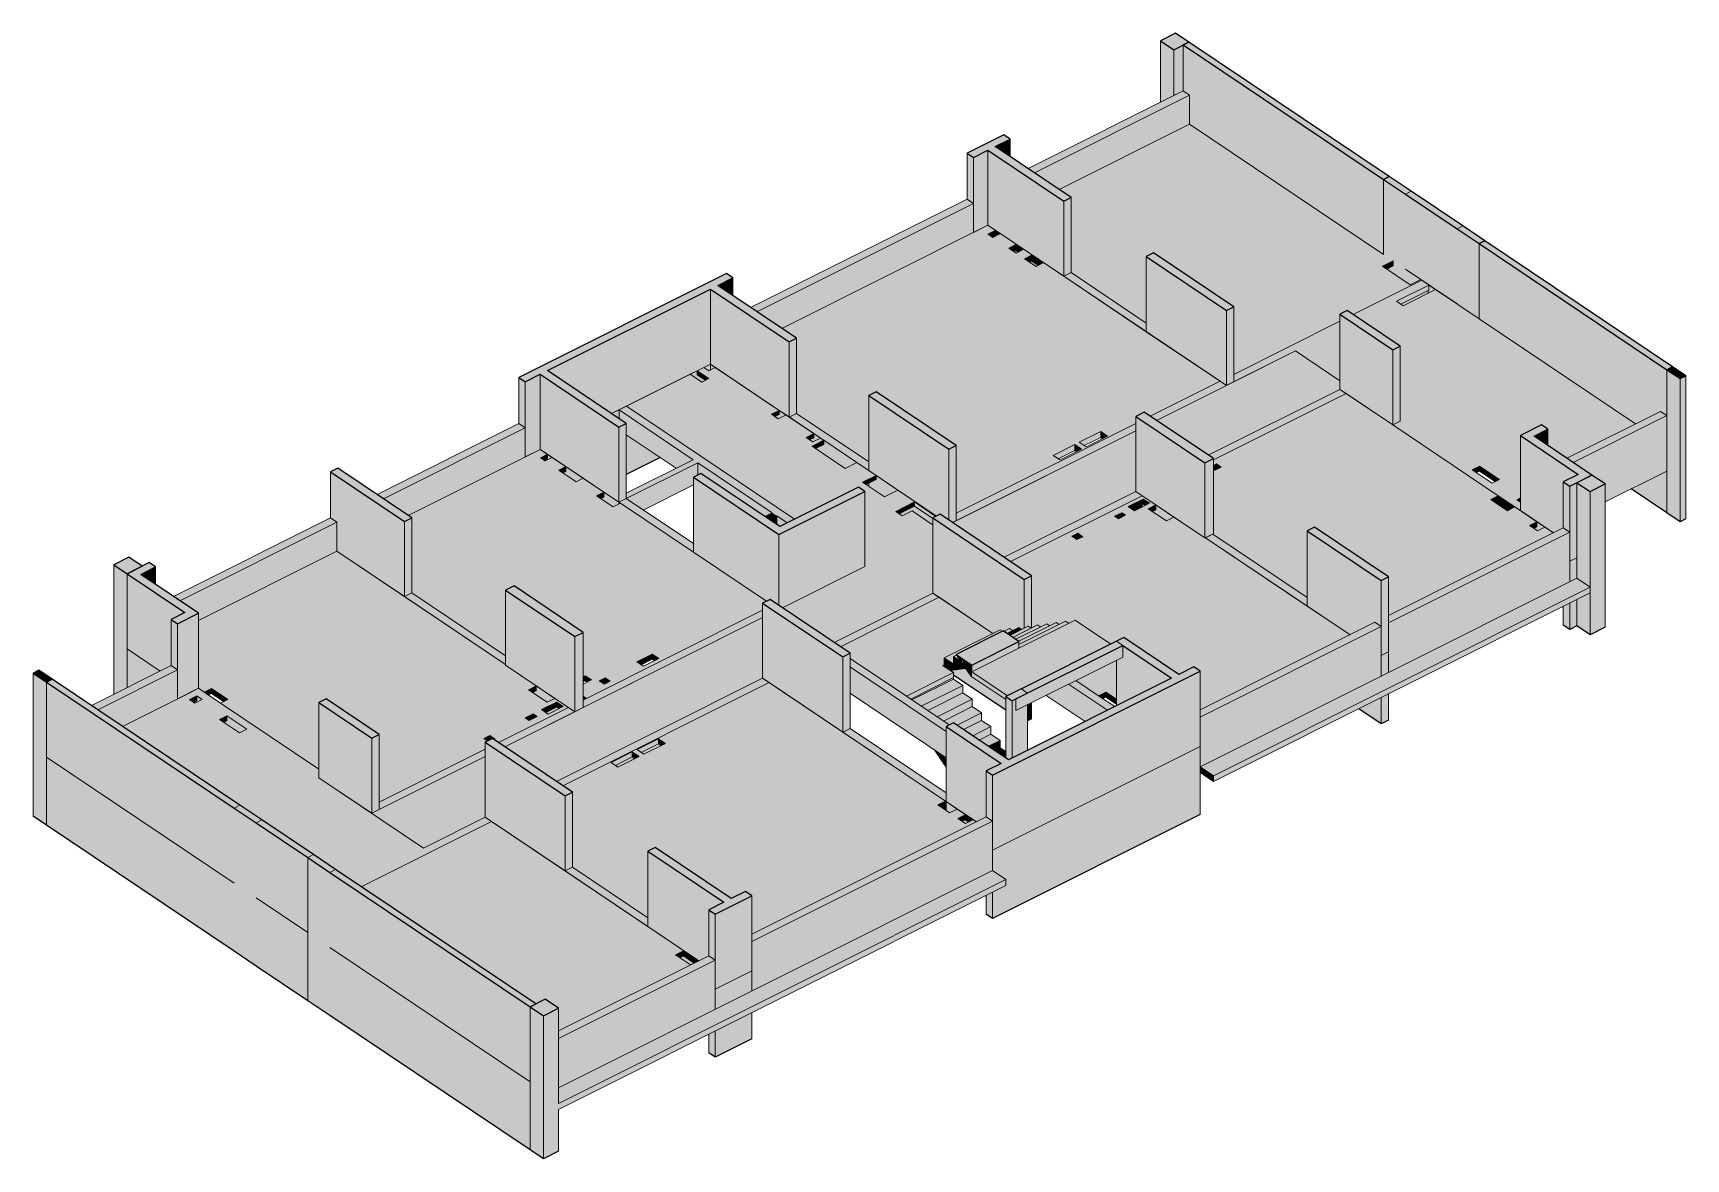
# Model space of a CAD drawing. Header units: centimetres. Extents: x -2198 to 42786, y -3196 to 88064.
# Drawn here: x 14576 to 17814, y 64360 to 66565 of the extents above; entities that cross this region are included whole.
import ezdxf

# ---------------------------------------------------------------- set-up
doc = ezdxf.new("R2010")
doc.units = ezdxf.units.CM
for name, color, linetype, lineweight in [('A-FLOR', 7, 'Continuous', 25), ('S-BEAM', 7, 'Continuous', 25), ('S-COLS', 7, 'Continuous', 25), ('S-STRS', 7, 'Continuous', 9)]:
    doc.layers.add(name, color=color, linetype=linetype, lineweight=lineweight)

# ---------------------------------------------------------------- blocks, each defined once
blk = doc.blocks.new('PED_COMPL_ESC_TRIANGULO_BAIXO_R00_2019 - 01-3741892-3D E 001 - VISTA 3D TIPO 1')
at = {"layer": 'S-BEAM', "lineweight": 9, "true_color": 0xbfbfbf}
blk.add_hatch(color=9, dxfattribs=at).paths.add_polyline_path([(15.6, 65258.8), (97.1, 65299.6), (97.1, 65302.4), (13.1, 65260.4)], flags=0)
at = {"layer": 'S-BEAM', "lineweight": 9}
for p, q in [((13.1, 65260.4), (97.1, 65302.4)), ((97.1, 65302.4), (97.1, 65299.6))]:
    blk.add_line(p, q, dxfattribs=at)
blk = doc.blocks.new('PED_COMPL_ESC_TRIANGULO_CIMA_R00_2019 - 01-3741802-3D E 001 - VISTA 3D TIPO 1')
at = {"layer": 'S-BEAM', "lineweight": 9, "true_color": 0xbfbfbf}
for points in [[(76.3, 65326.2), (78.8, 65326.5), (78.6, 65327.4)], [(78.8, 65324.5), (78.7, 65326.5), (76.3, 65326.2), (78.6, 65324.6)]]:
    blk.add_hatch(color=9, dxfattribs=at).paths.add_polyline_path(points, flags=0)
at = {"layer": 'S-BEAM', "lineweight": 9}
for p, q in [((76.3, 65326.2), (78.8, 65327.5)), ((78.8, 65326.5), (76.3, 65326.2)), ((76.3, 65326.2), (78.8, 65324.5)), ((78.8, 65324.5), (78.8, 65326.5))]:
    blk.add_line(p, q, dxfattribs=at)

msp = doc.modelspace()

# ---------------------------------------------------------------- hatches: boundary and pattern name
at = {"layer": 'A-FLOR', "true_color": 0xbfbfbf}
for points in [[(16928.19, 65896.35), (17135.83, 66000.29), (17135.83, 66014.09), (17150.21, 66021.29), (17161.98, 66013.38), (17296.48, 66080.71), (17294.84, 66081.8), (17274.07, 66071.41), (17219.5, 66108.04), (17240.27, 66118.44), (16841.61, 66386.09), (16586.39, 66258.33), (16609.62, 66242.73), (16609.62, 66095.67), (16756.95, 65996.76), (16756.95, 66126.97), (16771.33, 66134.17), (16928.19, 66028.87), (16928.19, 65896.42)], [(16456.1, 66164.58), (16460.56, 66166.81), (16460.56, 66178), (16446.55, 66170.99)], [(16460.56, 66166.81), (16470.11, 66171.59), (16460.56, 66178), (16460.56, 66170.99)], [(16497.39, 66136.86), (16501.67, 66139), (16501.67, 66150.41), (16487.65, 66143.39), (16491.51, 66140.8)], [(16506.23, 66135.93), (16515.97, 66140.8), (16501.67, 66150.41), (16501.96, 66138.8)], [(16527.94, 66116.34), (16532.22, 66118.48), (16532.05, 66129.8), (16518.21, 66122.88), (16519.83, 66121.79)], [(16545.37, 66109.66), (16555.1, 66114.53), (16532.22, 66129.68), (16532.22, 66118.48), (16541.09, 66112.53)], [(17227.84, 66102.44), (17240.27, 66108.66), (17240.27, 66118.44), (17219.5, 66108.04), (17221.29, 66106.84)], [(17255.48, 66033.94), (17310.53, 66061.5), (17310.53, 66071.27), (17247.13, 66039.54), (17255.09, 66034.2)], [(15892.93, 65884.69), (15899.89, 65888.17), (15877.25, 65903.37), (15877.25, 65895.22), (15892.88, 65884.72)], [(17231.47, 65424.26), (17554.49, 65585.95), (17537.6, 65597.29), (17523.03, 65589.99), (17507.52, 65600.4), (17522.1, 65607.7), (17479.02, 65636.62), (17464.45, 65629.32), (17431.69, 65651.31), (17446.27, 65658.61), (17148.22, 65858.67), (16888.46, 65728.65), (16888.46, 65717.95), (16894.26, 65720.86), (16903.43, 65714.7), (16891.91, 65709.15), (16888.46, 65711.47), (16888.46, 65584.27), (16887.33, 65583.7), (17072.34, 65459.59), (17072.34, 65589.7), (17086.72, 65596.9), (17231.47, 65499.73), (17231.47, 65462.44)], [(16029.56, 65813.63), (16037.74, 65817.72), (16037.74, 65825.87), (16022.61, 65818.29), (16026.79, 65815.48)], [(16097.48, 65768.03), (16105.67, 65772.12), (16105.67, 65780.27), (16090.53, 65772.69), (16097.38, 65768.09)], [(16109.19, 65751.29), (16124.95, 65759.18), (16124.95, 65767.33), (16102.24, 65755.96)], [(16635.43, 65756.79), (16667.66, 65772.92), (16667.66, 65784.33), (16625.7, 65763.33), (16630.02, 65760.43)], [(16671.33, 65770.46), (16681.06, 65775.33), (16667.66, 65784.33), (16667.66, 65772.92), (16671.05, 65770.64)], [(15578.76, 65727.32), (15584.04, 65729.96), (15583.8, 65739.62), (15570.42, 65732.92)], [(16584.39, 65731.24), (16616.62, 65747.37), (16616.62, 65758.78), (16574.66, 65737.78)], [(16620.29, 65744.91), (16630.02, 65749.78), (16616.62, 65758.78), (16616.62, 65747.37)], [(15614.67, 65703.22), (15619.95, 65705.86), (15619.95, 65715.64), (15606.32, 65708.82), (15613.93, 65703.71)], [(16208.2, 65680.39), (16227.73, 65690.17), (16227.73, 65698.32), (16201.24, 65685.06), (16205.74, 65682.05)], [(16891.27, 65709.58), (16894.26, 65711.08), (16894.26, 65720.86), (16888.46, 65717.66), (16888.46, 65711.47), (16888.94, 65711.14)], [(16895.08, 65710.52), (16903.43, 65714.7), (16894.26, 65720.67), (16894.44, 65710.95), (16894.94, 65710.62)], [(17403.83, 65703.95), (17409.86, 65706.97), (17409.86, 65716.75), (17395.49, 65709.55)], [(17440.57, 65686.36), (17448.91, 65690.53), (17409.86, 65716.75), (17409.86, 65706.97), (17434.54, 65690.4)], [(15688.09, 65653.04), (15694.12, 65656.06), (15694.12, 65665.84), (15679.74, 65658.64)], [(16272.96, 65623.41), (16302.68, 65638.29), (16302.68, 65646.43), (16266.01, 65628.08), (16270.34, 65625.17)], [(16338.84, 65614.01), (16338.84, 65615.14), (16344.82, 65618.14), (16302.68, 65646.43), (16302.68, 65638.29), (16337.87, 65614.66)], [(16729.59, 65631.78), (16750.91, 65642.45), (16750.91, 65652.23), (16721.25, 65637.38), (16726.15, 65634.09)], [(16755.06, 65639.66), (16763.4, 65643.84), (16750.91, 65652.23), (16750.91, 65642.45), (16753.58, 65640.66)], [(16768.98, 65627.66), (16775.41, 65630.88), (16775.41, 65640.66), (16760.64, 65633.26), (16766.99, 65628.99)], [(17440.04, 65645.71), (17446.27, 65648.83), (17446.27, 65658.61), (17431.69, 65651.31)], [(17489.73, 65646.28), (17489.73, 65654.42), (17482.79, 65650.94), (17483.93, 65650.18)], [(16702.31, 65613.25), (16708.88, 65616.54), (16708.88, 65625.44), (16694.71, 65618.35), (16697.08, 65616.76)], [(16708.88, 65616.54), (16716.47, 65620.34), (16708.88, 65625.44), (16708.88, 65618.35)], [(17515.87, 65594.8), (17522.1, 65597.92), (17522.1, 65607.7), (17507.72, 65600.27), (17514.62, 65595.63)], [(16619.34, 65573.85), (16622.52, 65575.44), (16622.52, 65585.22), (16611, 65579.45), (16618.93, 65574.13)], [(16624.33, 65574.22), (16632.68, 65578.4), (16622.52, 65585.22), (16622.52, 65575.44), (16622.94, 65575.16)], [(16287.07, 65266.01), (16379.4, 65312.22), (16358.55, 65326.22), (16361.1, 65327.5), (16361.1, 65341.21), (16456.6, 65389.02), (16351.25, 65459.74), (16157.71, 65362.86), (16176.65, 65350.14), (16176.65, 65340.14), (16278.84, 65271.53)], [(17072.34, 65459.49), (17072.34, 65459.49), (17067.95, 65462.44)], [(15767.51, 65327.8), (15789.17, 65338.64), (15789.17, 65348.42), (15759.17, 65333.4), (15761.87, 65331.58)], [(15793.96, 65335.42), (15802.3, 65339.6), (15789.17, 65348.42), (15789.17, 65338.64), (15793.03, 65336.05)], [(16295.42, 65260.41), (16379.4, 65302.45), (16379.4, 65312.22), (16287.07, 65266.01)], [(14919.85, 65268.49), (14925.89, 65271.72), (14925.89, 65281.29), (14911.51, 65274.09), (14915.05, 65271.72)], [(14949.58, 65255.61), (14957.8, 65259.87), (14925.89, 65281.29), (14925.89, 65271.51), (14949.43, 65255.71)], [(15555.34, 65273.13), (15561.97, 65276.45), (15561.97, 65286.22), (15547.05, 65278.69), (15554.04, 65274)], [(15653.96, 65294.12), (15657.94, 65296.11), (15657.94, 65305.89), (15653.96, 65303.9), (15653.96, 65297.88)], [(15661.52, 65293.71), (15669.86, 65297.88), (15657.94, 65305.89), (15657.94, 65296.11), (15659.85, 65294.83)], [(15693.67, 65290.83), (15696.84, 65292.42), (15696.84, 65302.2), (15685.32, 65296.43), (15686.72, 65295.49)], [(15698.49, 65291.31), (15706.83, 65295.49), (15696.84, 65302.2), (15696.84, 65292.42), (15698.07, 65291.59)], [(16671.76, 65261.42), (16677.8, 65264.44), (16677.8, 65274.22), (16663.5, 65266.97)], [(16698.26, 65250.71), (16697.93, 65260.7), (16677.8, 65274.22), (16677.8, 65264.44), (16696.62, 65251.8)], [(15206.76, 64901.4), (15341.26, 64968.73), (14994.92, 65201.24), (14980.54, 65194.04), (14941.17, 65220.48), (14955.55, 65227.67), (14907.43, 65259.79), (14893.21, 65252.67), (14882.93, 65259.57), (14897.23, 65266.82), (14885.79, 65274.14), (14751.61, 65206.97), (15205.73, 64902.1)], [(14891.27, 65253.97), (14897.31, 65256.99), (14897.13, 65266.68), (14882.93, 65259.57), (14889.48, 65255.17)], [(15580.47, 65234.17), (15601.79, 65244.84), (15601.79, 65254.62), (15572.13, 65239.77), (15578.28, 65235.64)], [(15606.27, 65241.83), (15614.61, 65246.01), (15601.79, 65254.33), (15601.79, 65244.84), (15605.22, 65242.53)], [(15653.96, 65259.4), (15659.85, 65262.35), (15653.96, 65266.3), (15653.96, 65259.42)], [(14949.51, 65214.87), (14955.55, 65217.9), (14955.55, 65227.67), (14941.17, 65220.48), (14943.54, 65218.88)], [(15548.12, 65218.73), (15555.74, 65222.85), (15555.74, 65231.57), (15540.42, 65223.9), (15547.5, 65219.14)], [(15555.74, 65222.54), (15563.44, 65226.4), (15555.74, 65231.16), (15555.74, 65222.85)], [(15466.53, 65178.5), (15470.87, 65180.67), (15470.87, 65189.08), (15459.35, 65183.32), (15464.79, 65179.67)], [(15470.87, 65180.67), (15476.51, 65183.32), (15479.17, 65181.53), (15480.86, 65182.38), (15470.87, 65189.08), (15470.87, 65182.38)], [(15767.68, 65155.88), (15801.39, 65173.09), (15801.39, 65182.53), (15759.34, 65161.48), (15767.39, 65156.07)], [(15806.43, 65169.37), (15814.78, 65173.55), (15801.39, 65182.23), (15801.39, 65172.75), (15804.17, 65170.89)], [(15716.87, 65130.45), (15750.07, 65147.4), (15750.07, 65156.84), (15708.53, 65136.05), (15716.59, 65130.64)], [(15755.11, 65143.68), (15763.26, 65147.98), (15750.07, 65156.84), (15750.07, 65147.06)], [(16356.79, 65047.55), (16363.58, 65050.95), (16363.58, 65060.73), (16348.45, 65053.15), (16354.67, 65048.97)], [(16396.28, 65021.04), (16402.31, 65024.06), (16402.11, 65033.74), (16387.93, 65026.64), (16395.64, 65021.46)], [(16408.75, 65019.74), (16417.1, 65023.92), (16402.31, 65033.6), (16402.53, 65023.92), (16406.18, 65021.46)], [(15843.1, 64753.77), (15850.65, 64757.77), (15850.65, 64767.33), (15834.76, 64759.38), (15837.16, 64757.77)], [(15871.48, 64743.56), (15879.82, 64747.74), (15850.65, 64767.33), (15850.65, 64757.55), (15870.15, 64744.45)]]:
    msp.add_hatch(color=9, dxfattribs=at).paths.add_polyline_path(points, flags=0)
h = msp.add_hatch(color=9, dxfattribs=at)
h.paths.add_polyline_path([(16384.74, 65624.32), (16736.2, 65800.25), (16736.2, 65814.05), (16752.85, 65822.38), (16764.62, 65814.48), (16901.39, 65882.94), (16446.51, 66188.32), (16042.94, 65986.3), (16071.68, 65967), (16071.68, 65819.94), (16213.5, 65724.73), (16213.5, 65854.94), (16227.88, 65862.14), (16384.74, 65756.83), (16384.74, 65624.45)], flags=0)
h.paths.add_polyline_path([(16588.06, 65728.78), (16574.66, 65737.78), (16616.62, 65758.78), (16630.02, 65749.78), (16606.04, 65737.78)], flags=0)
h.paths.add_polyline_path([(16639.1, 65754.33), (16625.7, 65763.33), (16667.66, 65784.33), (16681.06, 65775.33), (16653.93, 65761.75)], flags=0)
h.paths.add_polyline_path([(16541.09, 66107.52), (16518.21, 66122.88), (16532.22, 66129.89), (16555.1, 66114.53), (16554.68, 66114.32)], flags=0)
h.paths.add_polyline_path([(16501.96, 66133.79), (16487.65, 66143.39), (16501.96, 66150.21), (16515.97, 66140.8)], flags=0)
h.paths.add_polyline_path([(16456.1, 66164.58), (16446.55, 66170.99), (16460.56, 66178), (16470.11, 66171.59), (16460.9, 66166.98)], flags=0)
h = msp.add_hatch(color=9, dxfattribs=at)
h.paths.add_polyline_path([(17482.79, 65650.94), (17489.73, 65654.42), (17489.73, 65776.5), (17531.17, 65797.24), (17543.58, 65788.9), (17543.58, 65757.19), (17580.93, 65732.12), (17715.43, 65799.45), (17323.54, 66062.54), (17260.14, 66030.8), (17247.13, 66039.54), (17310.53, 66071.27), (17308.9, 66072.37), (17174.4, 66005.05), (17254.12, 65951.52), (17254.12, 65804.46), (17395.49, 65709.55), (17409.86, 65716.75), (17448.91, 65690.53), (17434.54, 65683.34), (17475.51, 65655.83)], flags=0)
h.paths.add_polyline_path([(17135.83, 65883.87), (17135.83, 65985.74), (17048.91, 65942.23), (17126.5, 65890.14)], flags=0)
h = msp.add_hatch(color=9, dxfattribs=at)
h.paths.add_polyline_path([(15341.26, 64968.73), (15461.98, 65029.16), (15461.98, 65147.87), (15239.96, 65036.73), (15340.13, 64969.48)], flags=0)
h.paths.add_polyline_path([(15601.85, 65099.17), (16005.42, 65301.18), (16005.42, 65419.9), (15500.55, 65167.18), (15595.48, 65103.45)], flags=0)
h.paths.add_polyline_path([(16145.29, 65371.2), (16338.84, 65468.22), (16338.84, 65603.07), (16337.62, 65602.57), (16298.23, 65629.02), (16278.97, 65619.38), (16266.01, 65628.08), (16302.68, 65646.43), (16344.82, 65618.14), (16346.17, 65618.81), (16270.34, 65669.72), (16243.85, 65656.46), (16201.24, 65685.06), (16227.73, 65698.32), (16189.98, 65723.67), (16167.27, 65712.3), (16102.24, 65755.96), (16124.95, 65767.33), (16118.74, 65771.5), (16103.6, 65763.92), (16090.53, 65772.69), (16105.67, 65780.27), (16051.13, 65816.89), (16035.99, 65809.31), (16022.61, 65818.29), (16037.74, 65825.87), (15912.61, 65909.88), (15899.89, 65903.53), (15890.26, 65909.88), (15877.25, 65903.37), (15899.89, 65888.17), (15886.33, 65881.38), (15863.7, 65896.58), (15738.44, 65833.88), (16067.83, 65612.75), (16193.32, 65675.57), (16205.74, 65667.23), (16205.74, 65520.17), (16043.99, 65439.2), (16144.02, 65372.05)], flags=0)
h.paths.add_polyline_path([(16478.71, 65538.09), (16736.2, 65667.32), (16736.2, 65785.7), (16377.41, 65606.1), (16474.31, 65541.05)], flags=0)
h.paths.add_polyline_path([(16878.34, 65738.13), (17135.83, 65867.02), (17135.83, 65883.87), (17048.91, 65942.23), (16777.04, 65806.14), (16871.81, 65742.52)], flags=0)
h = msp.add_hatch(color=9, dxfattribs=at)
h.paths.add_polyline_path([(15653.96, 65258.52), (16005.42, 65434.5), (16005.42, 65448.25), (16012.76, 65451.92), (15726.64, 65644.01), (15712.26, 65636.81), (15679.74, 65658.64), (15694.12, 65665.84), (15653.98, 65692.79), (15640.36, 65685.97), (15606.32, 65708.82), (15619.95, 65715.64), (15593.3, 65733.53), (15579.67, 65726.71), (15570.42, 65732.92), (15584.04, 65739.74), (15569.66, 65749.4), (15311.03, 65619.94), (15317.87, 65615.35), (15317.87, 65468.29), (15501.7, 65344.87), (15501.7, 65473.75), (15518.35, 65482.09), (15653.96, 65391.05), (15653.97, 65303.91), (15657.94, 65305.89), (15669.86, 65297.88), (15653.96, 65289.72), (15653.97, 65266.3), (15659.85, 65262.35), (15653.96, 65259.12)], flags=0)
h.paths.add_polyline_path([(15695.31, 65289.72), (15685.32, 65296.43), (15696.84, 65302.2), (15706.83, 65295.49), (15696.84, 65290.49)], flags=0)
h.paths.add_polyline_path([(15772.3, 65324.58), (15759.17, 65333.4), (15789.17, 65348.42), (15802.3, 65339.6), (15772.38, 65324.62)], flags=0)
h = msp.add_hatch(color=9, dxfattribs=at)
h.paths.add_polyline_path([(16862.3, 65239.46), (17156, 65386.48), (16872.94, 65576.51), (16871.81, 65575.94), (16811.07, 65616.71), (16796.3, 65609.32), (16760.64, 65633.26), (16775.41, 65640.66), (16748.61, 65658.64), (16491.13, 65529.76), (16532.29, 65502.12), (16532.29, 65399.79), (16544.05, 65405.68), (16549.84, 65401.79), (16562.35, 65408.06), (16568.14, 65404.18), (16580.65, 65410.44), (16586.44, 65406.56), (16598.95, 65412.82), (16604.74, 65408.94), (16617.25, 65415.2), (16687.22, 65368.23), (16712.64, 65381.04), (16820.55, 65308.59), (16849.88, 65323.27), (16862.3, 65314.94), (16862.3, 65268.35)], flags=0)
h.paths.add_polyline_path([(16698.26, 65260.48), (16698.26, 65336.4), (16619.1, 65296.77), (16663.42, 65267.02), (16677.8, 65274.22), (16697.93, 65260.7)], flags=0)
h.paths.add_polyline_path([(16621.16, 65572.63), (16611, 65579.45), (16622.52, 65585.22), (16632.68, 65578.4), (16627.76, 65575.94)], flags=0)
h.paths.add_polyline_path([(16702.31, 65613.25), (16694.71, 65618.35), (16708.88, 65625.44), (16716.47, 65620.34)], flags=0)
h.paths.add_polyline_path([(16733.74, 65628.99), (16721.25, 65637.38), (16750.91, 65652.23), (16763.4, 65643.84), (16736.2, 65630.22)], flags=0)
h = msp.add_hatch(color=9, dxfattribs=at)
h.paths.add_polyline_path([(15254.34, 65058.49), (15461.98, 65162.42), (15461.98, 65176.22), (15466.53, 65178.5), (15459.35, 65183.32), (15470.87, 65189.08), (15480.86, 65182.38), (15479.17, 65181.53), (15488.13, 65175.52), (15624.9, 65243.98), (15598.31, 65261.83), (15583.34, 65254.33), (15546.99, 65278.73), (15561.97, 65286.22), (15501.7, 65326.7), (15501.69, 65328.03), (15171.16, 65549.92), (14900.48, 65414.43), (14900.79, 65281.29), (14911.51, 65274.09), (14925.89, 65281.29), (14957.92, 65259.79), (14943.54, 65252.59), (15136.04, 65123.35), (15136.04, 65253.56), (15150.42, 65260.76), (15254.34, 65191), (15254.34, 65059.06)], flags=0)
h.paths.add_polyline_path([(15548.12, 65218.73), (15540.42, 65223.9), (15555.74, 65231.57), (15563.44, 65226.4), (15551.31, 65220.33)], flags=0)
h.paths.add_polyline_path([(15584.95, 65231.16), (15572.13, 65239.77), (15601.79, 65254.62), (15614.61, 65246.01), (15593.9, 65235.64)], flags=0)
at = {"layer": 'A-FLOR', "true_color": 0x0080ff}
for points in [[(16888.44, 65110.4), (17626.21, 65479.7), (17600.07, 65497.25), (16862.3, 65127.95), (16866.87, 65124.88)], [(16888.44, 65098.99), (17626.21, 65468.29), (17626.21, 65479.7), (16888.44, 65110.4)], [(16888.44, 65098.99), (16888.44, 65110.4), (16862.3, 65127.95), (16862.3, 65116.54), (16871.45, 65110.4)], [(15605.71, 64468.31), (16482, 64906.95), (16455.86, 64924.5), (15605.71, 64498.95)], [(15605.71, 64456.9), (16482, 64895.54), (16482, 64906.95), (15605.71, 64468.31)]]:
    msp.add_hatch(color=150, dxfattribs=at).paths.add_polyline_path(points, flags=0)
at = {"layer": 'A-FLOR', "true_color": 0xbfbfbf}
h = msp.add_hatch(color=9, dxfattribs=at)
h.paths.add_polyline_path([(15984.31, 64799.97), (16424.09, 65020.11), (16386.75, 65045.18), (16371.61, 65037.6), (16348.45, 65053.15), (16363.58, 65060.73), (16017.84, 65292.84), (15614.27, 65090.83), (15633.21, 65078.12), (15633.21, 64931.05), (15780.59, 64832.11), (15780.59, 64962.32), (15794.97, 64969.52), (15943.7, 64869.67), (15971.89, 64883.79), (15984.31, 64875.45), (15984.31, 64822.46)], flags=0)
h.paths.add_polyline_path([(16402.71, 65016.72), (16387.93, 65026.64), (16402.37, 65033.8), (16417.1, 65023.92), (16411.55, 65021.14)], flags=0)
h.paths.add_polyline_path([(15721.92, 65127.06), (15708.53, 65136.05), (15750.07, 65156.84), (15763.45, 65147.86), (15750.07, 65141.16)], flags=0)
h.paths.add_polyline_path([(15772.72, 65152.5), (15759.34, 65161.48), (15801.65, 65182.36), (15814.78, 65173.55)], flags=0)
h = msp.add_hatch(color=9, dxfattribs=at)
h.paths.add_polyline_path([(15605.71, 64610.46), (15880.65, 64748.08), (15474.4, 65020.82), (15219.18, 64893.07), (15561.03, 64663.57), (15579.57, 64672.85), (15605.71, 64655.3), (15605.71, 64635.5)], flags=0)
h.paths.add_polyline_path([(15863.94, 64739.79), (15834.76, 64759.38), (15850.65, 64767.33), (15879.51, 64747.58), (15868.66, 64742.15)], flags=0)
at = {"layer": 'S-BEAM', "true_color": 0xbfbfbf}
for points in [[(16537.72, 66291.01), (16841.61, 66443.12), (16829.19, 66451.46), (16525.3, 66299.34)], [(16586.39, 66258.33), (16841.61, 66386.09), (16841.61, 66443.12), (16537.72, 66291.01), (16556.1, 66278.67)], [(17264.47, 66102.2), (17264.47, 66249.26), (17221.29, 66278.25), (17221.29, 66131.19), (17255.76, 66108.04)], [(15994.27, 66018.98), (16418.32, 66231.24), (16405.9, 66239.58), (15981.85, 66027.31)], [(16042.94, 65986.3), (16418.32, 66174.21), (16418.32, 66231.24), (15994.27, 66018.98), (16041.74, 65987.11)], [(17408.87, 66005.25), (17408.87, 66152.32), (17365.76, 66181.26), (17365.76, 66034.2), (17400.41, 66010.94)], [(17264.47, 66077.85), (17264.47, 66102.2), (17240.27, 66118.44), (17240.27, 66108.66), (17227.84, 66102.44), (17260.22, 66080.71)], [(16756.95, 65979.91), (16756.95, 65996.76), (16609.62, 66095.67), (16595.24, 66088.47), (16746.23, 65987.1)], [(17260.14, 66030.8), (17308.9, 66055.21), (17308.9, 66060.68), (17255.48, 66033.94)], [(16888.46, 65728.65), (17148.24, 65858.69), (17135.83, 65867.02), (16878.4, 65738.09), (16888.46, 65731.34)], [(16053.45, 65605.55), (16067.83, 65612.75), (15738.28, 65833.8), (15724.06, 65826.69), (16051.74, 65606.7)], [(15262.36, 65652.61), (15540.33, 65791.75), (15527.91, 65800.09), (15249.95, 65660.95)], [(16213.5, 65707.87), (16213.5, 65724.73), (16071.68, 65819.94), (16057.3, 65812.74), (16206.91, 65712.3)], [(17489.73, 65629.43), (17489.73, 65646.28), (17254.12, 65804.46), (17239.75, 65797.25), (17446.27, 65658.61), (17446.27, 65658.61), (17482.79, 65634.09)], [(17593.35, 65723.78), (17776.52, 65815.47), (17764.1, 65823.81), (17580.93, 65732.12), (17591.5, 65725.02)], [(17656.1, 65646.83), (17776.52, 65707.1), (17776.52, 65815.47), (17593.35, 65723.78), (17629.96, 65699.2), (17629.96, 65699.2), (17656.1, 65681.65), (17656.1, 65666.69)], [(15311.03, 65619.94), (15540.33, 65734.72), (15540.33, 65791.75), (15262.36, 65652.61), (15303.49, 65625.01)], [(15738.28, 65653.05), (15878.3, 65723.14), (15869.15, 65729.28), (15738.28, 65663.77), (15738.28, 65658.64)], [(15771.65, 65630.64), (15869.64, 65679.69), (15869.64, 65695.07), (15878.3, 65699.4), (15878.3, 65723.14), (15738.44, 65652.94), (15762.47, 65636.81)], [(16891.88, 65709.17), (16892.1, 65709.57), (16891.74, 65709.82), (16891.53, 65709.41)], [(16892.35, 65709.41), (16892.1, 65710), (16891.74, 65709.82), (16892.1, 65709.57)], [(16892.1, 65709.03), (16894.94, 65710.62), (16894.26, 65711.08), (16892.35, 65710.12), (16892.1, 65709.28), (16891.96, 65709.12)], [(16491.13, 65529.76), (16748.61, 65658.64), (16736.2, 65666.98), (16478.71, 65538.09), (16485.66, 65533.42)], [(15723.9, 65642.63), (15726.64, 65644.01), (15723.9, 65645.85), (15723.9, 65644.01)], [(15869.64, 65548), (15869.64, 65564.86), (15738.28, 65653.05), (15724.06, 65645.74), (15868.07, 65549.06)], [(16733.74, 65628.99), (16748.61, 65636.43), (16748.61, 65641.3), (16729.59, 65631.78)], [(17464.45, 65629.32), (17479.02, 65636.62), (17446.27, 65658.61), (17446.27, 65648.83), (17440.04, 65645.71), (17464.28, 65629.43)], [(14863.87, 65453.14), (15171.16, 65606.96), (15158.75, 65615.3), (14851.45, 65461.48), (14852.03, 65461.09)], [(14900.48, 65414.43), (15171.16, 65549.92), (15171.16, 65606.96), (14863.87, 65453.14), (14900.48, 65428.56)], [(16018.66, 65611.88), (16033.19, 65619.15), (16024.04, 65625.29), (16009.51, 65618.02)], [(16033.19, 65602.12), (16033.19, 65619.15), (16018.66, 65611.88), (16026.79, 65606.42)], [(16621.16, 65572.63), (16624.33, 65574.22), (16622.52, 65575.44), (16619.34, 65573.85)], [(17072.34, 65442.64), (17072.34, 65459.49), (16887.32, 65583.7), (16872.94, 65576.51), (17061.62, 65449.84)], [(17231.47, 65409.7), (17586.25, 65587.3), (17573.83, 65595.63), (17231.47, 65424.26)], [(17231.47, 65312.74), (17586.25, 65490.33), (17586.25, 65587.3), (17231.47, 65409.7), (17231.47, 65324.62)], [(15501.7, 65328.02), (15501.69, 65344.88), (15317.87, 65468.29), (15303.49, 65461.09), (15501.69, 65328.03)], [(16157.71, 65362.86), (16351.25, 65459.74), (16338.84, 65468.08), (16145.29, 65371.2), (16157.18, 65363.21)], [(15653.97, 65243.97), (16005.42, 65419.9), (16005.42, 65434.45), (15653.96, 65258.52), (15653.96, 65243.98)], [(16862.3, 65224.91), (17217.09, 65402.5), (17204.67, 65410.84), (16862.3, 65239.46), (16862.3, 65225.25)], [(16862.3, 65127.95), (17217.09, 65305.54), (17217.09, 65402.5), (16862.3, 65224.91), (16862.3, 65167.87)], [(16364.84, 65196.95), (16364.93, 65207), (16370.68, 65209.88), (16176.65, 65340.14), (16176.65, 65323.29), (16356.3, 65202.68)], [(16501.48, 65237.9), (16710.75, 65342.65), (16710.75, 65365.46), (16501.48, 65260.7)], [(14702.94, 65239.65), (14859.04, 65317.79), (14846.63, 65326.13), (14690.52, 65247.98)], [(14751.61, 65206.97), (14859.04, 65260.75), (14859.04, 65317.79), (14702.94, 65239.65), (14723.23, 65226.02)], [(16364.84, 65145.61), (16364.84, 65196.95), (16176.65, 65322.87), (16176.65, 65271.95), (16363.58, 65146.46)], [(15136.04, 65106.5), (15136.04, 65123.35), (14900.48, 65281.49), (14886.1, 65274.3), (15125.32, 65113.7)], [(15614.27, 65090.83), (16017.84, 65292.84), (16005.42, 65301.18), (15601.85, 65099.17), (15608.81, 65094.5)], [(16636.88, 65216.65), (16680.68, 65238.58), (16604.72, 65289.58), (16560.92, 65267.65), (16628.1, 65222.54)], [(16680.68, 65238.58), (16695.06, 65245.78), (16619.1, 65296.77), (16604.72, 65289.58), (16677.8, 65240.52)], [(16364.84, 65059.88), (16364.84, 65076.74), (16176.65, 65203.08), (16162.27, 65195.88), (16363.58, 65060.73)], [(16364.84, 65042.14), (16364.84, 65059.88), (16363.58, 65060.73), (16363.58, 65050.95), (16356.79, 65047.55), (16364.02, 65042.7)], [(15013.11, 64871.05), (15013.11, 65018.11), (14969.99, 65047.06), (14969.99, 64899.99), (15007.02, 64875.13)], [(15219.18, 64893.07), (15474.4, 65020.82), (15461.98, 65029.16), (15206.76, 64901.4), (15213.19, 64897.09)], [(15984.31, 64785.42), (16455.86, 65021.46), (16443.44, 65029.8), (15984.31, 64799.97)], [(15984.31, 64688.46), (16455.86, 64924.5), (16455.86, 65021.46), (15984.31, 64785.42), (15984.31, 64692.39)], [(15157.57, 64774.06), (15157.57, 64921.12), (15114.39, 64950.11), (15114.39, 64803.05), (15150.34, 64778.92)], [(15780.59, 64815.26), (15780.59, 64832.11), (15633.21, 64931.05), (15618.83, 64923.85), (15772.72, 64820.54)], [(15013.11, 64737.67), (15013.11, 64871.05), (14969.99, 64899.99), (14969.99, 64766.61)], [(15157.57, 64640.68), (15157.57, 64774.06), (15114.39, 64803.05), (15114.39, 64669.67), (15150.11, 64645.69)], [(15605.71, 64595.91), (15912.41, 64749.43), (15899.99, 64757.77), (15605.71, 64610.46), (15605.71, 64596.33)], [(15605.71, 64498.95), (15912.41, 64652.46), (15912.41, 64749.43), (15605.71, 64595.91), (15605.71, 64524.84)]]:
    msp.add_hatch(color=9, dxfattribs=at).paths.add_polyline_path(points, flags=0)
at = {"layer": 'S-BEAM', "lineweight": 9, "true_color": 0x80ff00}
for points in [[(17264.47, 66249.26), (17275.82, 66254.95), (17232.64, 66283.93), (17221.29, 66278.25), (17256, 66254.95)], [(17408.87, 66152.32), (17420.22, 66158), (17377.11, 66186.95), (17365.76, 66181.26), (17400.41, 66158)], [(16501.48, 65260.7), (16710.75, 65365.46), (16698.26, 65373.75), (16512.15, 65280.59), (16524.49, 65272.31), (16501.4, 65260.76)], [(15013.11, 65018.11), (15024.46, 65023.79), (14981.34, 65052.74), (14969.99, 65047.06), (15004.64, 65023.79)], [(15157.57, 64921.12), (15168.93, 64926.81), (15125.75, 64955.79), (15114.39, 64950.11), (15155.01, 64922.85)]]:
    msp.add_hatch(color=70, dxfattribs=at).paths.add_polyline_path(points, flags=0)
at = {"layer": 'S-BEAM', "true_color": 0xbfbfbf}
h = msp.add_hatch(color=9, dxfattribs=at)
h.paths.add_polyline_path([(16928.19, 65881.8), (17135.83, 65985.74), (17135.83, 66000.29), (16928.19, 65896.35), (16928.19, 65886.37)], flags=0)
h.paths.add_polyline_path([(17174.4, 66005.05), (17308.9, 66072.37), (17296.48, 66080.71), (17161.98, 66013.38), (17174.09, 66005.25)], flags=0)
h = msp.add_hatch(color=9, dxfattribs=at)
h.paths.add_polyline_path([(16384.74, 65609.77), (16736.2, 65785.7), (16736.2, 65800.25), (16384.74, 65624.32), (16384.74, 65615.14)], flags=0)
h.paths.add_polyline_path([(16777.04, 65806.14), (16913.81, 65874.6), (16901.39, 65882.94), (16764.62, 65814.48), (16765.26, 65814.05)], flags=0)
h = msp.add_hatch(color=9, dxfattribs=at)
h.paths.add_polyline_path([(16038.91, 65598.28), (16053.45, 65605.55), (16033.19, 65619.15), (16033.19, 65602.12), (16036.95, 65599.6)], flags=0)
h.paths.add_polyline_path([(16009.51, 65618.02), (16024.04, 65625.29), (15878.3, 65723.14), (15878.3, 65699.4), (15884.02, 65702.27), (16007.83, 65619.15)], flags=0)
h.paths.add_polyline_path([(15835.78, 65712.57), (15869.15, 65729.28), (15724.06, 65826.69), (15724.06, 65809.66), (15738.28, 65800.11), (15738.44, 65777.92), (15820.04, 65723.14)], flags=0)
h = msp.add_hatch(color=9, dxfattribs=at)
h.paths.add_polyline_path([(16213.5, 65676.83), (16213.5, 65683.05), (16208.2, 65680.39), (16213.38, 65676.91)], flags=0)
h.paths.add_polyline_path([(16167.27, 65712.3), (16189.98, 65723.67), (16124.95, 65767.33), (16124.95, 65759.18), (16109.19, 65751.29), (16163.15, 65715.07)], flags=0)
h.paths.add_polyline_path([(16103.6, 65763.92), (16118.74, 65771.5), (16105.67, 65780.27), (16105.67, 65772.12), (16097.51, 65768.01), (16102.67, 65764.55)], flags=0)
h = msp.add_hatch(color=9, dxfattribs=at)
h.paths.add_polyline_path([(14980.54, 65194.04), (14994.92, 65201.24), (14955.55, 65227.67), (14955.55, 65217.9), (14949.51, 65214.87), (14969.82, 65201.24)], flags=0)
h.paths.add_polyline_path([(14893.21, 65252.67), (14907.59, 65259.87), (14897.31, 65266.77), (14897.31, 65256.99), (14891.27, 65253.97)], flags=0)
h = msp.add_hatch(color=9, dxfattribs=at)
h.paths.add_polyline_path([(15254.34, 65043.93), (15461.98, 65147.87), (15461.98, 65162.42), (15254.34, 65058.49), (15254.34, 65048.97)], flags=0)
h.paths.add_polyline_path([(15500.55, 65167.18), (15637.31, 65235.65), (15624.9, 65243.98), (15488.13, 65175.52), (15491.18, 65173.47)], flags=0)
h = msp.add_hatch(color=9, dxfattribs=at)
h.paths.add_polyline_path([(15721.92, 65127.06), (15755.11, 65143.68), (15750.07, 65147.06), (15716.87, 65130.45), (15720.27, 65128.17)], flags=0)
h.paths.add_polyline_path([(15772.72, 65152.5), (15806.43, 65169.37), (15801.39, 65172.75), (15767.68, 65155.88), (15772.04, 65152.96)], flags=0)
at = {"layer": 'S-COLS', "true_color": 0x8080ff}
for points in [[(16810.65, 66532.21), (16840.54, 66547.17), (16814.4, 66564.72), (16784.51, 66549.76), (16788.36, 66547.17)], [(17802.66, 65887.95), (17814.01, 65893.63), (17787.87, 65911.18), (17776.52, 65905.5), (17794.19, 65893.63)], [(17626.21, 65666.69), (17656.1, 65681.65), (17629.96, 65699.2), (17600.07, 65684.24), (17603.16, 65682.16)], [(14760.25, 65505.85), (14790.14, 65520.82), (14764, 65538.37), (14734.11, 65523.4)], [(14602.35, 65293.87), (14613.7, 65299.56), (14587.56, 65317.11), (14576.2, 65311.43), (14593.88, 65299.56)], [(15575.82, 64640.34), (15605.71, 64655.3), (15579.57, 64672.85), (15549.67, 64657.89), (15561.03, 64650.26)]]:
    msp.add_hatch(color=171, dxfattribs=at).paths.add_polyline_path(points, flags=0)
at = {"layer": 'S-COLS', "true_color": 0x0080ff}
for points in [[(16784.51, 66429.09), (16810.65, 66442.18), (16810.65, 66532.21), (16784.51, 66549.76), (16784.51, 66443.12)], [(16810.65, 66442.18), (16829.19, 66451.46), (16829.19, 66541.49), (16810.65, 66532.21), (16810.65, 66443.12)], [(17802.66, 65607.5), (17802.66, 65887.95), (17776.52, 65905.5), (17776.52, 65625.05)], [(17802.66, 65607.5), (17814.01, 65613.19), (17814.01, 65893.63), (17802.66, 65887.95), (17802.66, 65720.19)], [(17626.21, 65386.24), (17656.1, 65401.21), (17656.1, 65681.65), (17626.21, 65666.69), (17626.21, 65462.44)], [(14734.11, 65269.8), (14760.25, 65282.89), (14760.25, 65505.85), (14734.11, 65523.4), (14734.11, 65293.87)], [(14602.35, 65013.43), (14602.35, 65293.87), (14576.2, 65311.43), (14576.2, 65030.98)], [(15575.82, 64359.89), (15575.82, 64640.34), (15549.67, 64657.89), (15549.67, 64377.44)], [(15575.82, 64359.89), (15605.71, 64374.86), (15605.71, 64655.3), (15575.82, 64640.34), (15575.82, 64377.44)]]:
    msp.add_hatch(color=150, dxfattribs=at).paths.add_polyline_path(points, flags=0)
at = {"layer": 'S-COLS', "lineweight": 9, "true_color": 0x8080ff}
for points in [[(17221.29, 66278.25), (17232.64, 66283.93), (16840.54, 66547.17), (16829.19, 66541.49), (17204.7, 66289.38)], [(16595.24, 66235.53), (16609.62, 66242.73), (16460.9, 66342.58), (16490.22, 66357.26), (16477.81, 66365.6), (16405.9, 66329.61), (16418.32, 66321.27), (16446.51, 66335.38), (16582.79, 66243.9)], [(17365.76, 66181.26), (17377.11, 66186.95), (17275.82, 66254.95), (17264.47, 66249.26), (17277.78, 66240.33)], [(17776.52, 65905.5), (17787.87, 65911.18), (17420.22, 66158), (17408.87, 66152.32), (17764.1, 65913.84)], [(16913.81, 66021.67), (16928.19, 66028.87), (16771.33, 66134.17), (16756.95, 66126.97), (16909.68, 66024.44)], [(15723.9, 65792.91), (15738.28, 65800.11), (15584.04, 65903.66), (15903.07, 66063.35), (16057.3, 65959.8), (16071.68, 65967), (15917.45, 66070.55), (15946.77, 66085.23), (15934.35, 66093.56), (15527.91, 65890.12), (15540.33, 65881.78), (15569.66, 65896.46), (15713.52, 65799.88)], [(17239.74, 65944.32), (17254.12, 65951.52), (17150.21, 66021.29), (17135.83, 66014.09), (17221.29, 65956.71)], [(16370.36, 65749.64), (16384.74, 65756.83), (16227.88, 65862.14), (16213.5, 65854.94), (16349.96, 65763.33)], [(16871.81, 65723), (16888.46, 65731.34), (16752.85, 65822.38), (16736.2, 65814.05), (16868.64, 65725.13)], [(17586.25, 65677.32), (17629.96, 65699.2), (17516.52, 65775.36), (17543.58, 65788.9), (17531.17, 65797.24), (17489.73, 65776.5), (17603.16, 65700.34), (17573.83, 65685.66)], [(15303.49, 65608.15), (15317.87, 65615.35), (15173.13, 65712.52), (15158.75, 65705.33), (15296.65, 65612.74)], [(16036.95, 65582.75), (16205.74, 65667.23), (16193.32, 65675.57), (16038.91, 65598.28), (15884.02, 65702.27), (15869.64, 65695.07), (16024.53, 65591.08)], [(16517.91, 65494.92), (16532.29, 65502.12), (16353.22, 65622.34), (16338.84, 65615.14), (16502.93, 65504.98)], [(17217.09, 65492.53), (17231.47, 65499.73), (17086.72, 65596.9), (17072.34, 65589.7), (17213.25, 65495.11)], [(14859.04, 65407.82), (14900.48, 65428.56), (14787.05, 65504.71), (14816.38, 65519.4), (14803.96, 65527.73), (14760.25, 65505.85), (14873.68, 65429.7), (14846.63, 65416.15), (14851.3, 65413.01)], [(15637.31, 65382.71), (15653.96, 65391.05), (15518.35, 65482.09), (15501.7, 65473.75), (15618.17, 65395.56)], [(16162.27, 65342.94), (16176.65, 65350.14), (16019.8, 65455.44), (16005.42, 65448.25), (16149.17, 65351.74)], [(16455.86, 65111.49), (16862.3, 65314.94), (16849.88, 65323.27), (16820.55, 65308.59), (16712.64, 65381.04), (16698.34, 65373.79), (16806.17, 65301.4), (16487.14, 65141.7), (16379.22, 65214.15), (16364.84, 65206.95), (16472.76, 65134.5), (16443.44, 65119.83), (16446.33, 65117.89)], [(14969.99, 65047.06), (14981.34, 65052.74), (14613.7, 65299.56), (14602.35, 65293.87), (14895.64, 65096.97)], [(16494.21, 65257.16), (16524.49, 65272.31), (16511.96, 65280.59), (16481.8, 65265.49), (16490.47, 65259.67)], [(15239.96, 65183.8), (15254.34, 65191), (15150.42, 65260.76), (15136.04, 65253.56), (15235.49, 65186.8)], [(15618.83, 65070.92), (15633.21, 65078.12), (15476.16, 65183.32), (15461.98, 65176.22), (15611.23, 65076.02)], [(15114.39, 64950.11), (15125.75, 64955.79), (15024.46, 65023.79), (15013.11, 65018.11), (15112.2, 64951.58)], [(15912.41, 64839.46), (15984.31, 64875.45), (15971.89, 64883.79), (15943.7, 64869.67), (15794.97, 64969.52), (15780.59, 64962.32), (15929.32, 64862.47), (15899.99, 64847.79)], [(15549.67, 64657.89), (15561.03, 64663.57), (15168.93, 64926.81), (15157.57, 64921.12), (15352.31, 64790.39)]]:
    msp.add_hatch(color=171, dxfattribs=at).paths.add_polyline_path(points, flags=0)
at = {"layer": 'S-COLS', "true_color": 0xc0c0c0}
for points in [[(17221.29, 66131.19), (17221.29, 66278.25), (16829.19, 66541.49), (16829.19, 66451.46), (16841.61, 66443.12), (16841.61, 66386.09), (17219.5, 66132.39)], [(16490.22, 66322.89), (16490.22, 66357.26), (16460.9, 66342.58), (16477.81, 66331.23)], [(16418.32, 66231.24), (16418.32, 66321.27), (16405.9, 66329.61), (16405.9, 66239.58), (16411.55, 66235.79)], [(16418.32, 66174.21), (16446.51, 66188.32), (16446.51, 66335.38), (16418.32, 66321.27), (16418.32, 66188.32)], [(16595.24, 66088.47), (16595.24, 66235.53), (16446.51, 66335.38), (16446.55, 66188.29), (16584.52, 66095.67)], [(17365.76, 66034.2), (17365.76, 66181.26), (17264.47, 66249.26), (17264.47, 66102.2), (17323.54, 66062.54)], [(16595.24, 66088.47), (16609.62, 66095.67), (16609.62, 66242.73), (16595.24, 66235.53), (16595.24, 66095.54)], [(17715.43, 65799.45), (17764.1, 65823.81), (17776.52, 65815.47), (17776.52, 65905.5), (17408.87, 66152.32), (17408.87, 66005.25), (17691.55, 65815.47)], [(16913.81, 65874.6), (16913.81, 66021.67), (16756.95, 66126.97), (16756.95, 65979.91), (16911.85, 65875.91)], [(15946.77, 66050.87), (15946.77, 66085.23), (15917.45, 66070.55), (15934.35, 66059.2)], [(15709.53, 65819.41), (15903.07, 65916.29), (15903.07, 66063.35), (15584.04, 65903.66), (15687.97, 65833.88)], [(16057.3, 65812.74), (16057.3, 65959.8), (15903.07, 66063.35), (15903.07, 65916.29), (16051.13, 65816.89)], [(16913.81, 65874.6), (16928.19, 65881.8), (16928.19, 66028.87), (16913.81, 66021.67), (16913.81, 65875.91)], [(17239.74, 65797.26), (17239.74, 65944.32), (17135.83, 66013.74), (17135.83, 65867.02), (17148.24, 65858.69), (17148.24, 65858.69), (17169.5, 65844.42)], [(16057.3, 65812.74), (16071.68, 65819.94), (16071.68, 65967), (16057.3, 65959.8), (16057.3, 65818.18)], [(17239.74, 65797.26), (17254.12, 65804.46), (17254.12, 65951.52), (17239.74, 65944.32), (17239.74, 65797.26)], [(15540.33, 65791.75), (15540.33, 65881.78), (15527.91, 65890.12), (15527.91, 65800.09)], [(15540.33, 65734.72), (15569.66, 65749.4), (15569.66, 65896.46), (15540.33, 65881.78), (15540.33, 65738.09)], [(15723.9, 65645.85), (15723.9, 65792.91), (15569.66, 65896.46), (15569.66, 65749.4), (15712.26, 65653.66)], [(16370.36, 65610.84), (16370.36, 65749.64), (16213.5, 65854.94), (16213.5, 65707.87), (16346.17, 65618.81), (16353.22, 65622.34), (16364.78, 65614.58)], [(15723.9, 65645.85), (15738.28, 65653.05), (15738.28, 65800.11), (15723.9, 65792.91), (15723.9, 65653.05)], [(16871.81, 65575.94), (16871.81, 65723), (16736.2, 65814.05), (16736.38, 65666.86), (16868.14, 65578.4)], [(17554.49, 65585.95), (17573.83, 65595.63), (17573.83, 65685.66), (17603.16, 65700.34), (17489.73, 65776.5), (17489.89, 65629.32), (17552.49, 65587.3)], [(17543.58, 65757.19), (17543.58, 65788.9), (17516.52, 65775.36), (17541.73, 65758.43)], [(16377.41, 65606.1), (16384.74, 65609.77), (16384.74, 65756.83), (16370.36, 65749.64), (16370.36, 65610.84), (16376.52, 65606.7)], [(16871.81, 65575.94), (16888.46, 65584.29), (16888.46, 65731.34), (16871.81, 65723), (16871.81, 65576.51)], [(15303.49, 65461.09), (15303.49, 65608.15), (15158.75, 65705.33), (15158.75, 65615.3), (15171.16, 65606.96), (15171.16, 65549.92), (15301.47, 65462.44)], [(17776.52, 65625.05), (17776.52, 65707.1), (17706.51, 65672.06), (17764.1, 65633.39)], [(16036.95, 65443.93), (16036.95, 65582.75), (15869.64, 65695.07), (15869.64, 65548), (16012.76, 65451.92), (16019.8, 65455.44), (16036.82, 65444.02)], [(16043.99, 65439.2), (16205.74, 65520.17), (16205.74, 65667.23), (16036.95, 65582.75), (16036.95, 65443.93), (16038.62, 65442.81)], [(17586.25, 65530.26), (17600.07, 65537.17), (17600.07, 65684.24), (17586.25, 65677.32), (17586.25, 65531.36)], [(15303.49, 65461.09), (15317.87, 65468.29), (15317.87, 65615.35), (15303.49, 65608.15), (15303.49, 65462.44)], [(16456.6, 65389.02), (16470.86, 65396.15), (16475.39, 65393.26), (16476.74, 65393.94), (16478.12, 65393.01), (16489.15, 65398.53), (16494.94, 65394.65), (16507.45, 65400.91), (16513.24, 65397.03), (16517.91, 65399.37), (16517.91, 65494.92), (16338.84, 65615.14), (16338.84, 65468.08), (16452.6, 65391.7)], [(17156, 65386.48), (17204.67, 65410.84), (17217.09, 65402.5), (17217.09, 65492.53), (17072.34, 65589.7), (17072.34, 65442.64), (17148.81, 65391.31)], [(14825.01, 65315.31), (14846.63, 65326.13), (14846.63, 65416.15), (14873.68, 65429.7), (14760.25, 65505.85), (14760.25, 65358.79), (14821.32, 65317.79)], [(14816.38, 65485.02), (14816.38, 65519.4), (14787.05, 65504.71), (14803.96, 65493.36)], [(16517.91, 65399.37), (16525.75, 65403.3), (16531.54, 65399.41), (16532.29, 65399.79), (16532.29, 65502.12), (16517.91, 65494.92), (16517.91, 65400.91)], [(15637.31, 65235.65), (15637.31, 65382.71), (15501.7, 65473.75), (15501.7, 65326.69), (15626.52, 65242.89)], [(17217.09, 65345.47), (17231.47, 65352.67), (17231.47, 65499.73), (17217.09, 65492.53), (17217.09, 65350.24)], [(16162.27, 65195.88), (16162.27, 65342.94), (16005.42, 65448.25), (16005.57, 65301.08), (16086.71, 65246.61)], [(17586.25, 65396.88), (17586.25, 65448.29), (17573.83, 65442.07), (17573.83, 65405.22), (17579.15, 65401.65)], [(14859.04, 65317.79), (14859.04, 65407.82), (14846.63, 65416.15), (14846.63, 65326.13), (14851.3, 65322.99)], [(14859.04, 65260.75), (14900.48, 65281.49), (14900.48, 65428.56), (14859.04, 65407.82), (14859.04, 65274.3)], [(15637.31, 65235.65), (15653.96, 65243.98), (15653.96, 65391.05), (15637.31, 65382.71), (15637.31, 65241.26)], [(14760.25, 65282.89), (14825.01, 65315.31), (14760.25, 65358.79), (14760.25, 65293.87)], [(16162.27, 65195.88), (16176.65, 65203.08), (16176.65, 65350.14), (16162.27, 65342.94), (16162.27, 65203.08)], [(16698.26, 65247.38), (16806.17, 65301.4), (16710.75, 65365.46), (16710.75, 65342.65), (16698.26, 65336.4), (16698.26, 65247.67)], [(16481.8, 65238.72), (16481.61, 65259.67), (16412.87, 65305.82), (16402.99, 65320.37), (16373.06, 65316.48), (16379.4, 65312.22), (16379.4, 65307.47), (16465.73, 65249.51)], [(16455.86, 64964.43), (16862.3, 65167.87), (16862.3, 65314.94), (16455.86, 65111.49), (16455.86, 64969.2)], [(14969.99, 64899.99), (14969.99, 65047.06), (14602.35, 65293.87), (14602.35, 65146.81), (14953.37, 64911.15)], [(15239.96, 65036.73), (15239.96, 65183.8), (15136.04, 65253.56), (15136.04, 65106.5), (15231.38, 65042.49)], [(16487.14, 65141.7), (16494.21, 65145.24), (16494.21, 65257.16), (16481.8, 65265.49), (16481.8, 65145.28)], [(16494.21, 65145.24), (16524.49, 65160.39), (16524.47, 65249.4), (16501.4, 65237.95), (16501.3, 65260.7), (16494.21, 65257.16), (16494.21, 65148.53)], [(16524.49, 65217.77), (16532.29, 65221.68), (16532.29, 65253.32), (16524.49, 65249.41), (16524.49, 65226.78)], [(17217.09, 65212.09), (17217.09, 65263.5), (17173.22, 65241.54), (17204.67, 65220.42)], [(15239.96, 65036.73), (15254.34, 65043.93), (15254.34, 65191), (15239.96, 65183.8), (15239.96, 65042.49)], [(16424.09, 65020.11), (16443.44, 65029.8), (16443.44, 65119.83), (16472.76, 65134.5), (16364.84, 65206.95), (16364.84, 65059.88), (16422.07, 65021.46)], [(14969.99, 64766.61), (14969.99, 64899.99), (14602.35, 65146.81), (14602.35, 65013.43), (14895.64, 64816.53)], [(15618.83, 64923.85), (15618.83, 65070.92), (15461.98, 65176.22), (15461.98, 65029.16), (15608.11, 64931.05)], [(16455.86, 64831.05), (16862.3, 65034.49), (16862.3, 65167.87), (16455.86, 64964.43), (16455.86, 64924.5), (16482, 64906.95), (16482, 64895.54), (16455.86, 64882.46)], [(16455.86, 65021.46), (16455.86, 65111.49), (16443.44, 65119.83), (16443.44, 65029.8), (16452.21, 65023.92)], [(15618.83, 64923.85), (15633.21, 64931.05), (15633.21, 65078.12), (15618.83, 65070.92), (15618.83, 64930.93)], [(15114.39, 64803.05), (15114.39, 64950.11), (15013.11, 65018.11), (15013.11, 64871.05), (15112.2, 64804.52)], [(15880.65, 64748.08), (15899.99, 64757.77), (15899.99, 64847.79), (15929.32, 64862.47), (15780.59, 64962.32), (15780.59, 64815.26), (15879.82, 64748.64)], [(15549.67, 64510.82), (15549.67, 64657.89), (15157.57, 64921.12), (15157.57, 64774.06), (15528.79, 64524.84)], [(15114.39, 64669.67), (15114.39, 64803.05), (15013.11, 64871.05), (15013.11, 64737.67), (15112.2, 64671.14)], [(15912.41, 64692.39), (15984.31, 64728.38), (15984.31, 64875.45), (15912.41, 64839.46), (15912.41, 64697.17)], [(16455.86, 64831.05), (16455.86, 64882.46), (16443.44, 64876.24), (16443.44, 64839.38)], [(15912.41, 64749.43), (15912.41, 64839.46), (15899.99, 64847.79), (15899.99, 64757.77)], [(15549.67, 64377.44), (15549.67, 64510.82), (15157.57, 64774.06), (15157.57, 64640.68), (15351, 64510.82)], [(15912.41, 64559.01), (15912.41, 64610.42), (15899.99, 64604.21), (15899.99, 64567.35)]]:
    msp.add_hatch(color=9, dxfattribs=at).paths.add_polyline_path(points, flags=0)
h = msp.add_hatch(color=9, dxfattribs=at)
h.paths.add_polyline_path([(16541.09, 66107.52), (16545.37, 66109.66), (16532.22, 66118.48), (16527.94, 66116.34), (16535.2, 66111.47)], flags=0)
h.paths.add_polyline_path([(16501.96, 66133.79), (16506.23, 66135.93), (16501.67, 66139), (16497.39, 66136.86), (16501.67, 66133.99)], flags=0)
h = msp.add_hatch(color=9, dxfattribs=at)
h.paths.add_polyline_path([(17308.9, 66055.21), (17323.46, 66062.59), (17310.53, 66071.27), (17310.53, 66061.5), (17308.9, 66060.68)], flags=0)
h.paths.add_polyline_path([(17274.07, 66071.41), (17294.75, 66081.87), (17264.47, 66102.2), (17264.47, 66077.85), (17272.63, 66072.37)], flags=0)
h = msp.add_hatch(color=9, dxfattribs=at)
h.paths.add_polyline_path([(15738.28, 65700.42), (15804.5, 65733.57), (15738.28, 65778.03), (15738.28, 65723.14)], flags=0)
h.paths.add_polyline_path([(15724.06, 65809.66), (15723.9, 65826.6), (15709.53, 65819.41), (15723.9, 65809.77)], flags=0)
h.paths.add_polyline_path([(15886.33, 65881.38), (15892.88, 65884.72), (15877.25, 65895.22), (15877.25, 65903.37), (15863.7, 65896.58), (15881.23, 65884.81)], flags=0)
h.paths.add_polyline_path([(15899.9, 65903.52), (15903.07, 65905.1), (15903.07, 65916.29), (15890.43, 65909.88), (15899.89, 65903.53)], flags=0)
h = msp.add_hatch(color=9, dxfattribs=at)
h.paths.add_polyline_path([(16035.99, 65809.31), (16051.13, 65816.89), (16037.74, 65825.87), (16037.74, 65817.72), (16029.56, 65813.63), (16034.74, 65810.15)], flags=0)
h.paths.add_polyline_path([(15903.07, 65905.1), (15912.54, 65909.93), (15903.07, 65916.29), (15903.07, 65909.88)], flags=0)
h = msp.add_hatch(color=9, dxfattribs=at)
h.paths.add_polyline_path([(15712.26, 65636.81), (15723.9, 65642.63), (15723.9, 65645.85), (15694.12, 65665.84), (15694.12, 65656.06), (15688.09, 65653.04), (15703.9, 65642.42)], flags=0)
h.paths.add_polyline_path([(15640.36, 65685.97), (15653.98, 65692.79), (15619.95, 65715.64), (15619.95, 65705.86), (15614.67, 65703.22), (15633.44, 65690.61)], flags=0)
h.paths.add_polyline_path([(15579.67, 65726.71), (15593.3, 65733.53), (15584.04, 65739.62), (15584.04, 65729.96), (15578.76, 65727.32)], flags=0)
h = msp.add_hatch(color=9, dxfattribs=at)
h.paths.add_polyline_path([(16337.72, 65602.51), (16338.84, 65603.07), (16338.84, 65614.01), (16302.68, 65638.29), (16272.96, 65623.41), (16278.97, 65619.38), (16298.23, 65629.02), (16337.62, 65602.57)], flags=0)
h.paths.add_polyline_path([(16243.85, 65656.46), (16270.34, 65669.72), (16227.73, 65698.32), (16227.73, 65690.17), (16213.5, 65683.05), (16213.5, 65676.83), (16235.97, 65661.75)], flags=0)
h = msp.add_hatch(color=9, dxfattribs=at)
h.paths.add_polyline_path([(17586.25, 65587.3), (17586.25, 65595.63), (17573.83, 65595.63), (17581.47, 65590.5)], flags=0)
h.paths.add_polyline_path([(17573.83, 65595.63), (17586.25, 65595.63), (17586.25, 65677.32), (17573.83, 65685.66), (17573.83, 65600.27)], flags=0)
at = {"layer": 'S-COLS', "true_color": 0x0080ff}
h = msp.add_hatch(color=150, dxfattribs=at)
h.paths.add_polyline_path([(17626.21, 65386.24), (17626.21, 65468.29), (17600.07, 65455.2), (17600.07, 65403.79), (17610.36, 65396.88)], flags=0)
h.paths.add_polyline_path([(17626.21, 65479.7), (17626.21, 65666.69), (17600.07, 65684.24), (17600.07, 65497.25), (17603.16, 65495.17)], flags=0)
at = {"layer": 'S-COLS', "true_color": 0xc0c0c0}
h = msp.add_hatch(color=9, dxfattribs=at)
h.paths.add_polyline_path([(16796.3, 65609.32), (16811.07, 65616.71), (16775.41, 65640.66), (16775.41, 65630.88), (16768.98, 65627.66), (16790.52, 65613.2)], flags=0)
h.paths.add_polyline_path([(16748.61, 65636.43), (16755.06, 65639.66), (16750.91, 65642.45), (16748.61, 65641.3), (16748.61, 65637.38)], flags=0)
h = msp.add_hatch(color=9, dxfattribs=at)
h.paths.add_polyline_path([(17573.83, 65439.59), (17573.83, 65442.07), (17571.71, 65441.01)], flags=0)
h.paths.add_polyline_path([(17523.03, 65589.99), (17537.6, 65597.29), (17522.1, 65607.7), (17522.1, 65597.92), (17515.87, 65594.8), (17522.1, 65590.61)], flags=0)
h = msp.add_hatch(color=9, dxfattribs=at)
h.paths.add_polyline_path([(17586.25, 65396.88), (17600.07, 65403.79), (17600.07, 65455.2), (17586.25, 65448.29), (17586.25, 65419.9)], flags=0)
h.paths.add_polyline_path([(17586.25, 65490.33), (17600.07, 65497.25), (17600.07, 65537.17), (17586.25, 65530.26), (17586.25, 65497.25)], flags=0)
h = msp.add_hatch(color=9, dxfattribs=at)
h.paths.add_polyline_path([(17217.09, 65212.09), (17231.47, 65219.29), (17231.47, 65270.69), (17217.09, 65263.5), (17217.09, 65224.91)], flags=0)
h.paths.add_polyline_path([(17217.09, 65305.54), (17231.47, 65312.74), (17231.47, 65352.67), (17217.09, 65345.47), (17217.09, 65324.62)], flags=0)
h = msp.add_hatch(color=9, dxfattribs=at)
h.paths.add_polyline_path([(15584.95, 65231.16), (15606.27, 65241.83), (15601.79, 65244.84), (15580.47, 65234.17), (15584.36, 65231.56)], flags=0)
h.paths.add_polyline_path([(15583.34, 65254.33), (15598.31, 65261.83), (15561.97, 65286.22), (15561.97, 65276.45), (15555.34, 65273.13), (15582.91, 65254.62)], flags=0)
h = msp.add_hatch(color=9, dxfattribs=at)
h.paths.add_polyline_path([(16443.44, 64873.73), (16443.44, 64876.24), (16441.31, 64875.17)], flags=0)
h.paths.add_polyline_path([(16402.71, 65016.72), (16408.75, 65019.74), (16402.02, 65023.92), (16396.28, 65021.04), (16402.5, 65016.86)], flags=0)
h.paths.add_polyline_path([(16371.61, 65037.6), (16386.75, 65045.18), (16364.84, 65059.88), (16364.84, 65042.14)], flags=0)
h = msp.add_hatch(color=9, dxfattribs=at)
h.paths.add_polyline_path([(15899.99, 64601.72), (15899.99, 64604.21), (15897.87, 64603.14)], flags=0)
h.paths.add_polyline_path([(15863.94, 64739.79), (15871.48, 64743.56), (15850.65, 64757.55), (15843.1, 64753.77), (15852.09, 64747.74)], flags=0)
h = msp.add_hatch(color=9, dxfattribs=at)
h.paths.add_polyline_path([(15912.41, 64559.01), (15984.31, 64595), (15984.31, 64646.41), (15912.41, 64610.42), (15912.41, 64582.03)], flags=0)
h.paths.add_polyline_path([(15912.41, 64652.46), (15984.31, 64688.46), (15984.31, 64728.38), (15912.41, 64692.39)], flags=0)
at = {"layer": 'S-STRS', "true_color": 0xff8040}
for points in [[(16485.06, 65267.13), (16687.22, 65368.23), (16617.25, 65415.2), (16415.17, 65314.05), (16481.8, 65269.32)], [(16501.26, 65377.48), (16549.84, 65401.79), (16544.05, 65405.68), (16495.47, 65381.36)], [(16507.04, 65373.59), (16568.14, 65404.18), (16562.35, 65408.06), (16501.26, 65377.48)], [(16507.5, 65367.04), (16586.44, 65406.56), (16580.65, 65410.44), (16507.04, 65373.59), (16507.5, 65373.29), (16507.5, 65370.25)], [(16507.5, 65360.26), (16604.74, 65408.94), (16598.95, 65412.82), (16507.5, 65367.04), (16507.5, 65360.82)], [(16379.4, 65328.93), (16379.4, 65343.59), (16385.24, 65346.51), (16384.42, 65347.72), (16475.26, 65393.19), (16470.86, 65396.15), (16361.1, 65341.21), (16375.35, 65331.64)], [(16415.17, 65314.05), (16507.5, 65360.26), (16507.5, 65373.29), (16415.17, 65327.07), (16415.17, 65324.62)], [(16489.69, 65385.24), (16513.24, 65397.03), (16507.45, 65400.91), (16483.91, 65389.13), (16489.2, 65385.58)], [(16495.47, 65381.36), (16531.54, 65399.41), (16525.75, 65403.3), (16489.69, 65385.24)], [(16373.06, 65316.48), (16379.4, 65317.3), (16379.4, 65328.93), (16361.1, 65341.21), (16361.1, 65324.51), (16371.83, 65317.3)], [(16379.4, 65317.3), (16397.7, 65319.68), (16397.7, 65328.16), (16393.77, 65333.95), (16379.4, 65343.59), (16379.4, 65319.68)], [(16396.87, 65329.38), (16396.87, 65339.36), (16384.42, 65347.72), (16395.78, 65330.98)], [(16415.17, 65304.27), (16415.17, 65327.07), (16396.87, 65339.36), (16397.18, 65328.93), (16412.87, 65305.82)], [(16397.7, 65319.68), (16402.99, 65320.37), (16397.7, 65328.16), (16397.7, 65322.07)], [(16481.8, 65259.54), (16481.8, 65265.49), (16485.06, 65267.13), (16415.17, 65314.05), (16415.17, 65304.27), (16481.61, 65259.67)], [(16316.15, 65246.49), (16397.7, 65287.31), (16379.4, 65299.59), (16297.85, 65258.77), (16305.37, 65253.72)], [(16328.67, 65238.09), (16397.7, 65272.64), (16397.7, 65287.31), (16316.15, 65246.49), (16324.19, 65241.09)], [(16346.97, 65225.8), (16416, 65260.36), (16397.7, 65272.64), (16328.67, 65238.09), (16346.03, 65226.43)], [(16359.48, 65217.4), (16416, 65245.69), (16416, 65260.36), (16346.97, 65225.8), (16357.49, 65218.74)], [(16386.32, 65209.38), (16434.3, 65233.4), (16416, 65245.69), (16359.48, 65217.4), (16370.68, 65209.88), (16379.23, 65214.14)], [(16398.83, 65200.98), (16434.3, 65218.74), (16434.3, 65233.4), (16386.32, 65209.38), (16389.94, 65206.95)], [(16417.13, 65188.7), (16452.6, 65206.45), (16434.3, 65218.74), (16398.83, 65200.98), (16412.53, 65191.78)], [(16460.46, 65159.61), (16470.9, 65164.83), (16470.9, 65179.5), (16447.95, 65168.01), (16455.86, 65162.69)], [(16360.27, 65133.94), (16360.27, 65148.68), (16341.97, 65160.9), (16353.08, 65144.54)], [(16364.84, 65127.22), (16364.84, 65142.5), (16360.27, 65145.57), (16360.27, 65133.94), (16363.58, 65129.07)], [(16478.76, 65147.32), (16481.8, 65148.84), (16481.8, 65157.52), (16470.9, 65164.83), (16460.46, 65159.61), (16472.76, 65151.35)], [(16481.8, 65145.28), (16481.8, 65148.84), (16478.76, 65147.32)]]:
    msp.add_hatch(color=11, dxfattribs=at).paths.add_polyline_path(points, flags=0)
h = msp.add_hatch(color=11, dxfattribs=at)
h.paths.add_polyline_path([(16393.77, 65333.95), (16385.24, 65346.51), (16379.4, 65343.59), (16387.87, 65337.91)], flags=0)
h.paths.add_polyline_path([(16483.91, 65389.13), (16494.94, 65394.65), (16489.15, 65398.53), (16478.12, 65393.01)], flags=0)
at = {"layer": 'S-STRS', "true_color": 0xff80ff}
msp.add_hatch(color=211, dxfattribs=at).paths.add_polyline_path([(16415.17, 65327.07), (16507.5, 65373.29), (16476.74, 65393.94), (16384.42, 65347.72), (16412.41, 65328.93)], flags=0)
at = {"layer": 'S-STRS', "true_color": 0xff8040}
h = msp.add_hatch(color=11, dxfattribs=at)
h.paths.add_polyline_path([(16360.27, 65145.57), (16362.93, 65146.9), (16360.27, 65148.68)], flags=0)
h.paths.add_polyline_path([(16429.65, 65180.29), (16452.6, 65191.78), (16452.6, 65206.45), (16417.13, 65188.7), (16419.96, 65186.8)], flags=0)
h = msp.add_hatch(color=11, dxfattribs=at)
h.paths.add_polyline_path([(16364.84, 65142.5), (16364.84, 65145.61), (16362.93, 65146.9), (16360.27, 65145.57), (16363.58, 65143.34)], flags=0)
h.paths.add_polyline_path([(16447.95, 65168.01), (16470.9, 65179.5), (16452.6, 65191.78), (16429.65, 65180.29)], flags=0)

# ---------------------------------------------------------------- linework, layer by layer
at = {"layer": 'A-FLOR', "lineweight": 9}
for p, q in [((16841.61, 66386.09), (16586.39, 66258.33)), ((17221.29, 66131.19), (16841.61, 66386.09)), ((16446.51, 66188.32), (16042.94, 65986.3)), ((16901.39, 65882.94), (16446.51, 66188.32)), ((16446.55, 66170.99), (16460.56, 66178)), ((16456.1, 66164.58), (16446.55, 66170.99)), ((16470.11, 66171.59), (16456.1, 66164.58)), ((16460.56, 66178), (16470.11, 66171.59)), ((16460.56, 66178), (16460.56, 66166.81)), ((16487.65, 66143.39), (16501.67, 66150.41)), ((16501.67, 66150.41), (16515.97, 66140.8)), ((16501.67, 66150.41), (16501.67, 66139)), ((16501.96, 66133.79), (16487.65, 66143.39)), ((16501.67, 66139), (16497.39, 66136.86)), ((16506.23, 66135.93), (16501.67, 66139)), ((16515.97, 66140.8), (16501.96, 66133.79)), ((16518.21, 66122.88), (16532.22, 66129.89)), ((16541.09, 66107.52), (16518.21, 66122.88)), ((16532.22, 66118.48), (16527.94, 66116.34)), ((16532.22, 66129.89), (16555.1, 66114.53)), ((16532.22, 66129.89), (16532.22, 66118.48)), ((16545.37, 66109.66), (16532.22, 66118.48)), ((17219.5, 66108.04), (17240.27, 66118.44)), ((17240.27, 66118.44), (17240.27, 66108.66)), ((16555.1, 66114.53), (16541.09, 66107.52)), ((16609.62, 66095.67), (16756.95, 65996.76)), ((17274.07, 66071.41), (17219.5, 66108.04)), ((17240.27, 66108.66), (17227.84, 66102.44)), ((17161.98, 66013.38), (17296.48, 66080.71)), ((17247.13, 66039.54), (17310.53, 66071.27)), ((17310.53, 66061.5), (17255.48, 66033.94)), ((17323.54, 66062.54), (17260.14, 66030.8)), ((17294.84, 66081.8), (17274.07, 66071.41)), ((17296.48, 66080.71), (17294.84, 66081.8)), ((17310.53, 66071.27), (17308.9, 66072.37)), ((17310.53, 66071.27), (17310.53, 66061.5)), ((17715.43, 65799.45), (17323.54, 66062.54)), ((17260.14, 66030.8), (17247.13, 66039.54)), ((16928.19, 65896.35), (17135.83, 66000.29)), ((17048.91, 65942.23), (16777.04, 65806.14)), ((17048.91, 65942.23), (17048.91, 65942.23)), ((17048.91, 65942.23), (17135.83, 65883.87)), ((15863.7, 65896.58), (15738.44, 65833.88)), ((15886.33, 65881.38), (15863.7, 65896.58)), ((15890.36, 65909.93), (15877.25, 65903.37)), ((15877.25, 65903.37), (15899.89, 65888.17)), ((15877.25, 65895.22), (15877.25, 65903.37)), ((15892.93, 65884.69), (15877.25, 65895.22)), ((15899.9, 65903.52), (15890.36, 65909.93)), ((15912.61, 65909.88), (15899.9, 65903.52)), ((16037.74, 65825.87), (15912.61, 65909.88)), ((15899.89, 65888.17), (15886.33, 65881.38)), ((16764.62, 65814.48), (16901.39, 65882.94)), ((16878.34, 65738.13), (17135.83, 65867.02)), ((17148.24, 65858.69), (16888.46, 65728.65)), ((17239.74, 65797.26), (17148.24, 65858.69)), ((15738.44, 65833.88), (16067.83, 65612.75)), ((16022.61, 65818.29), (16037.74, 65825.87)), ((16037.74, 65825.87), (16037.74, 65817.72)), ((16035.99, 65809.31), (16022.61, 65818.29)), ((16037.74, 65817.72), (16029.56, 65813.63)), ((16051.13, 65816.89), (16035.99, 65809.31)), ((16105.67, 65780.27), (16051.13, 65816.89)), ((16071.68, 65819.94), (16213.5, 65724.73)), ((16384.74, 65624.32), (16736.2, 65800.25)), ((17446.27, 65658.61), (17239.74, 65797.26)), ((16090.53, 65772.69), (16105.67, 65780.27)), ((16103.6, 65763.92), (16090.53, 65772.69)), ((16105.67, 65772.12), (16097.48, 65768.03)), ((16102.24, 65755.96), (16124.95, 65767.33)), ((16118.74, 65771.5), (16103.6, 65763.92)), ((16105.67, 65780.27), (16105.67, 65772.12)), ((16124.95, 65767.33), (16118.74, 65771.5)), ((16124.95, 65767.33), (16124.95, 65759.18)), ((16736.2, 65785.7), (16377.41, 65606.1)), ((16625.7, 65763.33), (16667.66, 65784.33)), ((16639.1, 65754.33), (16625.7, 65763.33)), ((16667.66, 65772.92), (16635.43, 65756.79)), ((16681.06, 65775.33), (16639.1, 65754.33)), ((16667.66, 65784.33), (16681.06, 65775.33)), ((16667.66, 65784.33), (16667.66, 65772.92)), ((16671.33, 65770.46), (16667.66, 65772.92)), ((15569.66, 65749.4), (15311.03, 65619.94)), ((15584.04, 65739.74), (15569.66, 65749.4)), ((15570.42, 65732.92), (15584.04, 65739.74)), ((15579.67, 65726.71), (15570.42, 65732.92)), ((15584.04, 65729.96), (15578.76, 65727.32)), ((15593.3, 65733.53), (15579.67, 65726.71)), ((15584.04, 65739.74), (15584.04, 65729.96)), ((15619.95, 65715.64), (15593.3, 65733.53)), ((16167.27, 65712.3), (16102.24, 65755.96)), ((16124.95, 65759.18), (16109.19, 65751.29)), ((16574.66, 65737.78), (16616.62, 65758.78)), ((16588.06, 65728.78), (16574.66, 65737.78)), ((16616.62, 65747.37), (16584.39, 65731.24)), ((16630.02, 65749.78), (16588.06, 65728.78)), ((16616.62, 65758.78), (16630.02, 65749.78)), ((16616.62, 65758.78), (16616.62, 65747.37)), ((16620.29, 65744.91), (16616.62, 65747.37)), ((15606.32, 65708.82), (15619.95, 65715.64)), ((15640.36, 65685.97), (15606.32, 65708.82)), ((15619.95, 65705.86), (15614.67, 65703.22)), ((15619.95, 65715.64), (15619.95, 65705.86)), ((16189.98, 65723.67), (16167.27, 65712.3)), ((16227.73, 65698.32), (16189.98, 65723.67)), ((16201.24, 65685.06), (16227.73, 65698.32)), ((16227.73, 65698.32), (16227.73, 65690.17)), ((16888.46, 65717.95), (16894.26, 65720.86)), ((16892.1, 65709.03), (16888.46, 65711.47)), ((16894.26, 65711.08), (16891.27, 65709.58)), ((16903.43, 65714.7), (16892.1, 65709.03)), ((16894.26, 65720.86), (16903.43, 65714.7)), ((16894.26, 65720.86), (16894.26, 65711.08)), ((16895.08, 65710.52), (16894.26, 65711.08)), ((17395.49, 65709.55), (17409.86, 65716.75)), ((17409.86, 65706.97), (17403.83, 65703.95)), ((17409.86, 65716.75), (17448.91, 65690.53)), ((17409.86, 65716.75), (17409.86, 65706.97)), ((17440.57, 65686.36), (17409.86, 65706.97)), ((15653.98, 65692.79), (15640.36, 65685.97)), ((15694.12, 65665.84), (15653.98, 65692.79)), ((15679.74, 65658.64), (15694.12, 65665.84)), ((15694.12, 65665.84), (15694.12, 65656.06)), ((16243.85, 65656.46), (16201.24, 65685.06)), ((16227.73, 65690.17), (16208.2, 65680.39)), ((16270.34, 65669.72), (16243.85, 65656.46)), ((16346.17, 65618.81), (16270.34, 65669.72)), ((16478.71, 65538.09), (16736.2, 65666.98)), ((17448.91, 65690.53), (17434.54, 65683.34)), ((15712.26, 65636.81), (15679.74, 65658.64)), ((15694.12, 65656.06), (15688.09, 65653.04)), ((15726.64, 65644.01), (15712.26, 65636.81)), ((16012.76, 65451.92), (15726.64, 65644.01)), ((16266.01, 65628.08), (16302.68, 65646.43)), ((16302.68, 65638.29), (16272.96, 65623.41)), ((16302.68, 65646.43), (16344.82, 65618.14)), ((16302.68, 65638.29), (16302.68, 65646.43)), ((16338.84, 65614.01), (16302.68, 65638.29)), ((16748.61, 65658.64), (16491.13, 65529.76)), ((16721.25, 65637.38), (16750.91, 65652.23)), ((16733.74, 65628.99), (16721.25, 65637.38)), ((16750.91, 65642.45), (16729.59, 65631.78)), ((16763.4, 65643.84), (16733.74, 65628.99)), ((16775.41, 65640.66), (16748.61, 65658.64)), ((16750.91, 65652.23), (16763.4, 65643.84)), ((16750.91, 65652.23), (16750.91, 65642.45)), ((16755.06, 65639.66), (16750.91, 65642.45)), ((16760.64, 65633.26), (16775.41, 65640.66)), ((16796.3, 65609.32), (16760.64, 65633.26)), ((16775.41, 65630.88), (16768.98, 65627.66)), ((16775.41, 65640.66), (16775.41, 65630.88)), ((17431.69, 65651.31), (17446.27, 65658.61)), ((17464.45, 65629.32), (17431.69, 65651.31)), ((17446.27, 65648.83), (17440.04, 65645.71)), ((17446.27, 65658.61), (17446.27, 65648.83)), ((17479.02, 65636.62), (17464.45, 65629.32)), ((17522.1, 65607.7), (17479.02, 65636.62)), ((17482.79, 65650.94), (17489.73, 65654.42)), ((16278.97, 65619.38), (16266.01, 65628.08)), ((16298.23, 65629.02), (16278.97, 65619.38)), ((16337.72, 65602.51), (16298.23, 65629.02)), ((16338.84, 65603.07), (16337.72, 65602.51)), ((16694.71, 65618.35), (16708.88, 65625.44)), ((16702.31, 65613.25), (16694.71, 65618.35)), ((16716.47, 65620.34), (16702.31, 65613.25)), ((16708.88, 65625.44), (16716.47, 65620.34)), ((16708.88, 65625.44), (16708.88, 65616.54)), ((16811.07, 65616.71), (16796.3, 65609.32)), ((16871.81, 65575.94), (16811.07, 65616.71)), ((17507.52, 65600.4), (17522.1, 65607.7)), ((17523.03, 65589.99), (17507.52, 65600.4)), ((17522.1, 65607.7), (17522.1, 65597.92)), ((16611, 65579.45), (16622.52, 65585.22)), ((16621.16, 65572.63), (16611, 65579.45)), ((16622.52, 65575.44), (16619.34, 65573.85)), ((16632.68, 65578.4), (16621.16, 65572.63)), ((16622.52, 65585.22), (16632.68, 65578.4)), ((16622.52, 65585.22), (16622.52, 65575.44)), ((16624.33, 65574.22), (16622.52, 65575.44)), ((16872.94, 65576.51), (16871.81, 65575.94)), ((17156, 65386.48), (16872.94, 65576.51)), ((16888.46, 65584.27), (16887.32, 65583.71)), ((16887.32, 65583.71), (17072.34, 65459.49)), ((17522.1, 65597.92), (17515.87, 65594.8)), ((17537.6, 65597.29), (17523.03, 65589.99)), ((17554.49, 65585.95), (17537.6, 65597.29)), ((15171.16, 65549.92), (14900.48, 65414.43)), ((15501.7, 65328.02), (15171.16, 65549.92)), ((16205.74, 65520.17), (16043.99, 65439.2)), ((17600.07, 65497.25), (16862.3, 65127.95)), ((16888.44, 65110.4), (17626.21, 65479.7)), ((17626.21, 65479.7), (17600.07, 65497.25)), ((17626.21, 65479.7), (17626.21, 65468.29)), ((15317.87, 65468.29), (15501.7, 65344.87)), ((16145.29, 65371.2), (16338.84, 65468.08)), ((16351.25, 65459.74), (16157.71, 65362.86)), ((16456.6, 65389.02), (16351.25, 65459.74)), ((17626.21, 65468.29), (16888.44, 65098.99)), ((16005.42, 65419.9), (15500.55, 65167.18)), ((15653.96, 65258.52), (16005.42, 65434.45)), ((15759.17, 65333.4), (15789.17, 65348.42)), ((15802.3, 65339.6), (15772.3, 65324.58)), ((15789.17, 65348.42), (15802.3, 65339.6)), ((15789.17, 65338.64), (15789.17, 65348.42)), ((16176.65, 65340.14), (16287.07, 65266.01)), ((15561.97, 65286.22), (15501.69, 65326.7)), ((15772.3, 65324.58), (15759.17, 65333.4)), ((15789.17, 65338.64), (15767.51, 65327.8)), ((15793.96, 65335.42), (15789.17, 65338.64)), ((16287.07, 65266.01), (16379.4, 65312.22)), ((16379.4, 65312.22), (16361.1, 65324.51)), ((16379.4, 65312.22), (16379.4, 65302.45)), ((14886.1, 65274.3), (14751.61, 65206.97)), ((14900.48, 65281.49), (14911.51, 65274.09)), ((14911.51, 65274.09), (14925.89, 65281.29)), ((14925.89, 65281.29), (14957.92, 65259.79)), ((14925.89, 65271.51), (14925.89, 65281.29)), ((15546.99, 65278.73), (15561.97, 65286.22)), ((15583.34, 65254.33), (15546.99, 65278.73)), ((15561.97, 65276.45), (15555.34, 65273.13)), ((15561.97, 65286.22), (15561.97, 65276.45)), ((15601.85, 65099.17), (16005.42, 65301.18)), ((16017.84, 65292.84), (15614.27, 65090.83)), ((15653.96, 65303.9), (15657.94, 65305.89)), ((15669.86, 65297.88), (15653.96, 65289.92)), ((15657.94, 65296.11), (15653.96, 65294.12)), ((15657.94, 65305.89), (15669.86, 65297.88)), ((15657.94, 65296.11), (15657.94, 65305.89)), ((15661.52, 65293.71), (15657.94, 65296.11)), ((15685.32, 65296.43), (15696.84, 65302.2)), ((15695.31, 65289.72), (15685.32, 65296.43)), ((15696.84, 65292.42), (15693.67, 65290.83)), ((15706.83, 65295.49), (15695.31, 65289.72)), ((15696.84, 65302.2), (15706.83, 65295.49)), ((15696.84, 65302.2), (15696.84, 65292.42)), ((15698.49, 65291.31), (15696.84, 65292.42)), ((16363.58, 65060.73), (16017.84, 65292.84)), ((16379.4, 65302.45), (16295.42, 65260.41)), ((16619.1, 65296.77), (16663.42, 65267.02)), ((16663.42, 65267.02), (16677.8, 65274.22)), ((16677.8, 65274.22), (16698.28, 65260.47)), ((16677.8, 65264.44), (16677.8, 65274.22)), ((14882.93, 65259.57), (14897.31, 65266.77)), ((14893.21, 65252.67), (14882.93, 65259.57)), ((14897.31, 65256.99), (14891.27, 65253.97)), ((14907.59, 65259.87), (14893.21, 65252.67)), ((14897.31, 65266.77), (14897.31, 65256.99)), ((14925.89, 65271.51), (14919.85, 65268.49)), ((14949.43, 65255.71), (14925.89, 65271.51)), ((14957.92, 65259.79), (14943.54, 65252.59)), ((14943.54, 65252.59), (15136.04, 65123.35)), ((15488.13, 65175.52), (15624.9, 65243.98)), ((15572.13, 65239.77), (15601.79, 65254.62)), ((15601.79, 65244.84), (15580.47, 65234.17)), ((15598.31, 65261.83), (15583.34, 65254.33)), ((15614.61, 65246.01), (15584.95, 65231.16)), ((15624.9, 65243.98), (15598.31, 65261.83)), ((15601.79, 65254.62), (15614.61, 65246.01)), ((15601.79, 65244.84), (15601.79, 65254.62)), ((15606.27, 65241.83), (15601.79, 65244.84)), ((15653.96, 65266.3), (15659.85, 65262.35)), ((15659.85, 65262.35), (15653.96, 65259.4)), ((16677.8, 65264.44), (16671.76, 65261.42)), ((16698.27, 65250.7), (16677.8, 65264.44)), ((14941.17, 65220.48), (14955.55, 65227.67)), ((14980.54, 65194.04), (14941.17, 65220.48)), ((14955.55, 65217.9), (14949.51, 65214.87)), ((14955.55, 65227.67), (14955.55, 65217.9)), ((15540.42, 65223.9), (15555.74, 65231.57)), ((15548.12, 65218.73), (15540.42, 65223.9)), ((15563.44, 65226.4), (15548.12, 65218.73)), ((15555.74, 65231.57), (15563.44, 65226.4)), ((15555.74, 65222.54), (15555.74, 65231.57)), ((15584.95, 65231.16), (15572.13, 65239.77)), ((14994.92, 65201.24), (14980.54, 65194.04)), ((15459.35, 65183.32), (15470.87, 65189.08)), ((15466.53, 65178.5), (15459.35, 65183.32)), ((15470.87, 65189.08), (15480.86, 65182.38)), ((15470.87, 65189.08), (15470.87, 65180.67)), ((15480.86, 65182.38), (15479.17, 65181.53)), ((15759.34, 65161.48), (15801.39, 65182.53)), ((15801.39, 65182.53), (15814.78, 65173.55)), ((15801.39, 65182.53), (15801.39, 65172.75)), ((15461.98, 65147.87), (15239.96, 65036.73)), ((15254.34, 65058.49), (15461.98, 65162.42)), ((15708.53, 65136.05), (15750.07, 65156.84)), ((15750.07, 65147.06), (15716.87, 65130.45)), ((15763.45, 65147.86), (15721.92, 65127.06)), ((15750.07, 65156.84), (15763.45, 65147.86)), ((15750.07, 65156.84), (15750.07, 65147.06)), ((15755.11, 65143.68), (15750.07, 65147.06)), ((15772.72, 65152.5), (15759.34, 65161.48)), ((15801.39, 65172.75), (15767.68, 65155.88)), ((15814.78, 65173.55), (15772.72, 65152.5)), ((15806.43, 65169.37), (15801.39, 65172.75)), ((15721.92, 65127.06), (15708.53, 65136.05)), ((16862.3, 65127.95), (16888.44, 65110.4)), ((16862.3, 65127.95), (16862.3, 65116.54)), ((16888.44, 65098.99), (16862.3, 65116.54)), ((15341.26, 64968.73), (15136.04, 65106.5)), ((16888.44, 65110.4), (16888.44, 65098.99)), ((16348.45, 65053.15), (16363.58, 65060.73)), ((16371.61, 65037.6), (16348.45, 65053.15)), ((16363.58, 65050.95), (16356.79, 65047.55)), ((16363.58, 65060.73), (16363.58, 65050.95)), ((15474.4, 65020.82), (15219.18, 64893.07)), ((15341.26, 64968.73), (15461.98, 65029.16)), ((15880.65, 64748.08), (15474.4, 65020.82)), ((16386.75, 65045.18), (16371.61, 65037.6)), ((16424.09, 65020.11), (16386.75, 65045.18)), ((16387.93, 65026.64), (16402.31, 65033.84)), ((16402.71, 65016.72), (16387.93, 65026.64)), ((16402.31, 65024.06), (16396.28, 65021.04)), ((16402.31, 65033.84), (16417.1, 65023.92)), ((16402.31, 65033.84), (16402.31, 65024.06)), ((16408.75, 65019.74), (16402.31, 65024.06)), ((16417.1, 65023.92), (16402.71, 65016.72)), ((16455.86, 64924.5), (15605.71, 64498.95)), ((15633.21, 64931.05), (15780.59, 64832.11)), ((16482, 64906.95), (16455.86, 64924.5)), ((15605.71, 64468.31), (16482, 64906.95)), ((16482, 64895.54), (15605.71, 64456.9)), ((16482, 64906.95), (16482, 64895.54)), ((15834.76, 64759.38), (15850.65, 64767.33)), ((15863.94, 64739.79), (15834.76, 64759.38)), ((15850.65, 64757.55), (15843.1, 64753.77)), ((15850.65, 64767.33), (15879.82, 64747.74)), ((15850.65, 64757.55), (15850.65, 64767.33)), ((15871.48, 64743.56), (15850.65, 64757.55)), ((15879.82, 64747.74), (15863.94, 64739.79))]:
    msp.add_line(p, q, dxfattribs=at)
at = {"layer": 'S-BEAM', "lineweight": 9}
for p, q in [((16829.19, 66451.46), (16525.3, 66299.34)), ((16537.72, 66291.01), (16841.61, 66443.12)), ((16841.61, 66443.12), (16829.19, 66451.46)), ((16841.61, 66386.09), (16841.61, 66443.12)), ((17221.29, 66278.25), (17221.29, 66131.19)), ((17264.47, 66249.26), (17275.82, 66254.95)), ((16405.9, 66239.58), (15981.85, 66027.31)), ((15994.27, 66018.98), (16418.32, 66231.24)), ((16405.9, 66239.58), (16418.32, 66231.24)), ((16418.32, 66231.24), (16418.32, 66174.21)), ((17377.11, 66186.95), (17365.76, 66181.26)), ((17408.87, 66005.25), (17408.87, 66152.32)), ((16609.62, 66095.67), (16595.24, 66088.47)), ((16595.24, 66088.47), (16756.95, 65979.91)), ((16756.95, 65996.76), (16609.62, 66095.67)), ((17296.48, 66080.71), (17161.98, 66013.38)), ((17308.9, 66072.37), (17296.48, 66080.71)), ((17308.9, 66055.21), (17308.9, 66060.68)), ((17135.83, 66000.29), (16928.19, 65896.35)), ((16928.19, 65881.8), (17048.91, 65942.23)), ((16901.39, 65882.94), (16764.62, 65814.48)), ((16777.04, 65806.14), (16913.81, 65874.6)), ((17135.83, 65867.02), (16878.34, 65738.13)), ((16888.46, 65728.65), (17148.24, 65858.69)), ((16901.39, 65882.94), (16913.81, 65874.6)), ((17148.24, 65858.69), (17135.83, 65867.02)), ((15738.44, 65833.88), (15724.06, 65826.69)), ((15724.06, 65826.69), (15869.15, 65729.28)), ((15724.06, 65826.69), (15724.06, 65809.66)), ((16067.83, 65612.75), (15738.44, 65833.88)), ((15527.91, 65800.09), (15249.95, 65660.95)), ((15540.33, 65791.75), (15527.91, 65800.09)), ((16071.68, 65819.94), (16057.3, 65812.74)), ((16057.3, 65812.74), (16105.67, 65780.27)), ((16213.5, 65724.73), (16071.68, 65819.94)), ((16736.2, 65800.25), (16384.74, 65624.32)), ((17254.12, 65804.46), (17239.74, 65797.26)), ((17239.74, 65797.26), (17446.27, 65658.61)), ((17764.1, 65823.81), (17580.93, 65732.12)), ((17593.35, 65723.78), (17776.52, 65815.47)), ((17776.52, 65815.47), (17764.1, 65823.81)), ((17776.52, 65758.43), (17776.52, 65815.47)), ((15262.36, 65652.61), (15540.33, 65791.75)), ((15540.33, 65734.72), (15540.33, 65791.75)), ((15835.78, 65712.57), (15738.28, 65778.03)), ((16105.67, 65780.27), (16118.74, 65771.5)), ((16118.74, 65771.5), (16124.95, 65767.33)), ((16124.95, 65767.33), (16189.98, 65723.67)), ((16384.74, 65609.77), (16736.2, 65785.7)), ((15869.15, 65729.28), (15738.28, 65663.77)), ((17776.52, 65707.1), (17776.52, 65758.43)), ((15738.28, 65653.05), (15878.3, 65723.14)), ((15878.3, 65723.14), (16024.04, 65625.29)), ((15878.3, 65699.4), (15878.3, 65723.14)), ((16189.98, 65723.67), (16213.5, 65707.87)), ((16892.35, 65709.41), (16891.74, 65709.82)), ((16892.35, 65709.41), (16891.88, 65709.17)), ((16892.35, 65710.12), (16892.35, 65709.41)), ((17434.54, 65683.34), (17395.49, 65709.55)), ((17656.1, 65646.83), (17776.52, 65707.1)), ((15771.65, 65630.64), (15869.64, 65679.69)), ((16213.5, 65676.83), (16213.5, 65683.05)), ((16736.2, 65666.98), (16478.71, 65538.09)), ((16736.2, 65666.98), (16748.61, 65658.64)), ((15738.28, 65653.05), (15723.9, 65645.85)), ((15723.9, 65645.85), (15726.64, 65644.01)), ((15723.9, 65645.85), (15723.9, 65642.63)), ((15726.64, 65644.01), (15869.64, 65548)), ((15869.64, 65564.86), (15738.28, 65653.05)), ((16491.13, 65529.76), (16748.61, 65658.64)), ((16748.61, 65641.3), (16748.61, 65636.43)), ((17446.27, 65658.61), (17479.02, 65636.62)), ((17479.02, 65636.62), (17489.73, 65629.43)), ((17489.73, 65646.28), (17482.79, 65650.94)), ((15158.75, 65615.3), (14851.45, 65461.48)), ((14863.87, 65453.14), (15171.16, 65606.96)), ((15158.75, 65615.3), (15171.16, 65606.96)), ((15171.16, 65606.96), (15171.16, 65549.92)), ((16024.04, 65625.29), (16009.51, 65618.02)), ((16018.66, 65611.88), (16033.19, 65619.15)), ((16033.19, 65619.15), (16053.45, 65605.55)), ((16033.19, 65602.12), (16033.19, 65619.15)), ((16887.32, 65583.7), (16872.94, 65576.51)), ((16872.94, 65576.51), (17072.34, 65442.64)), ((17072.34, 65459.49), (16887.32, 65583.7)), ((17573.83, 65595.63), (17231.47, 65424.26)), ((17231.47, 65409.7), (17586.25, 65587.3)), ((17586.25, 65587.3), (17573.83, 65595.63)), ((17586.25, 65490.33), (17586.25, 65587.3)), ((15317.87, 65468.29), (15303.49, 65461.09)), ((15303.49, 65461.09), (15501.7, 65328.02)), ((15501.7, 65344.87), (15317.87, 65468.29)), ((16338.84, 65468.08), (16145.29, 65371.2)), ((16157.71, 65362.86), (16351.25, 65459.74)), ((16338.84, 65468.08), (16351.25, 65459.74)), ((16005.42, 65434.45), (15653.96, 65258.52)), ((15653.97, 65243.97), (16005.42, 65419.9)), ((17204.67, 65410.84), (16862.3, 65239.46)), ((17204.67, 65410.84), (17217.09, 65402.5)), ((17231.47, 65409.7), (17231.47, 65352.67)), ((16710.75, 65365.46), (16698.34, 65373.79)), ((16862.3, 65224.91), (17217.09, 65402.5)), ((17217.09, 65402.5), (17217.09, 65345.47)), ((16287.07, 65266.01), (16176.65, 65340.14)), ((16501.48, 65237.9), (16710.75, 65342.65)), ((16710.75, 65342.65), (16710.75, 65365.46)), ((17217.09, 65345.47), (17217.09, 65305.54)), ((17231.47, 65352.67), (17231.47, 65312.74)), ((14846.63, 65326.13), (14690.52, 65247.98)), ((14702.94, 65239.65), (14859.04, 65317.79)), ((14859.04, 65317.79), (14846.63, 65326.13)), ((14859.04, 65260.75), (14859.04, 65317.79)), ((16177.27, 65322.87), (16364.84, 65196.95)), ((14900.48, 65281.49), (14886.1, 65274.3)), ((14911.51, 65274.09), (14900.48, 65281.49)), ((16005.42, 65301.18), (15601.85, 65099.17)), ((15614.27, 65090.83), (16017.84, 65292.84)), ((16005.42, 65301.18), (16017.84, 65292.84)), ((16512.15, 65280.59), (16524.49, 65272.31)), ((16604.72, 65289.58), (16680.68, 65238.58)), ((16663.42, 65267.02), (16619.1, 65296.77)), ((14897.31, 65266.77), (14907.59, 65259.87)), ((14943.54, 65252.59), (14911.51, 65274.09)), ((15136.04, 65123.35), (14943.54, 65252.59)), ((15624.9, 65243.98), (15488.13, 65175.52)), ((15624.9, 65243.98), (15637.31, 65235.65)), ((16364.84, 65145.61), (16177.27, 65271.53)), ((16370.68, 65209.88), (16287.07, 65266.01)), ((16524.49, 65272.31), (16501.4, 65260.76)), ((16501.4, 65237.95), (16501.4, 65260.76)), ((16501.48, 65260.7), (16501.48, 65237.9)), ((16636.88, 65216.65), (16560.92, 65267.65)), ((16695.06, 65245.78), (16663.42, 65267.02)), ((14955.55, 65227.67), (14994.92, 65201.24)), ((15500.55, 65167.18), (15637.32, 65235.64)), ((16501.48, 65237.9), (16501.4, 65237.95)), ((16862.3, 65127.95), (16862.3, 65224.91)), ((16176.65, 65203.08), (16162.27, 65195.88)), ((16162.27, 65195.88), (16363.58, 65060.73)), ((16364.84, 65076.74), (16176.65, 65203.08)), ((15461.98, 65162.42), (15254.34, 65058.49)), ((15254.34, 65043.93), (15461.98, 65147.87)), ((16862.3, 65116.54), (16862.3, 65127.95)), ((14981.34, 65052.74), (14969.99, 65047.06)), ((16363.58, 65060.73), (16364.84, 65059.88)), ((16364.84, 65042.14), (16364.84, 65059.88)), ((15013.11, 65018.11), (15024.46, 65023.79)), ((15219.18, 64893.07), (15474.4, 65020.82)), ((15461.98, 65029.16), (15341.26, 64968.73)), ((15461.98, 65029.16), (15474.4, 65020.82)), ((16443.44, 65029.8), (15984.31, 64799.97)), ((15984.31, 64785.42), (16455.86, 65021.46)), ((16455.86, 65021.46), (16443.44, 65029.8)), ((16455.86, 64964.43), (16455.86, 65021.46)), ((15125.75, 64955.79), (15114.39, 64950.11)), ((16455.86, 64924.5), (16455.86, 64964.43)), ((15114.39, 64950.11), (15114.39, 64803.05)), ((15157.57, 64921.12), (15168.93, 64926.81)), ((15633.21, 64931.05), (15618.83, 64923.85)), ((15618.83, 64923.85), (15780.59, 64815.26)), ((15780.59, 64832.11), (15633.21, 64931.05)), ((15114.39, 64803.05), (15114.39, 64669.67)), ((15899.99, 64757.77), (15605.71, 64610.46)), ((15899.99, 64757.77), (15912.41, 64749.43)), ((15984.31, 64785.42), (15984.31, 64688.46)), ((15605.71, 64595.91), (15912.41, 64749.43)), ((15912.41, 64749.43), (15912.41, 64652.46))]:
    msp.add_line(p, q, dxfattribs=at)
at = {"layer": 'S-BEAM'}
for p, q in [((17232.64, 66283.93), (17221.29, 66278.25)), ((17221.29, 66278.25), (17264.47, 66249.26)), ((17275.82, 66254.95), (17232.64, 66283.93)), ((17365.76, 66181.26), (17408.87, 66152.32)), ((17420.22, 66158), (17377.11, 66186.95)), ((17408.87, 66152.32), (17420.22, 66158)), ((16698.34, 65373.79), (16512.15, 65280.59)), ((16501.48, 65260.7), (16710.75, 65365.46)), ((16501.4, 65260.76), (16501.48, 65260.7)), ((15024.46, 65023.79), (14981.34, 65052.74)), ((14969.99, 65047.06), (15013.11, 65018.11)), ((15168.93, 64926.81), (15125.75, 64955.79)), ((15114.39, 64950.11), (15157.57, 64921.12)), ((15013.11, 64737.67), (14969.99, 64766.61)), ((15157.57, 64640.68), (15114.39, 64669.67))]:
    msp.add_line(p, q, dxfattribs=at)
at = {"layer": 'S-COLS'}
for p, q in [((16814.4, 66564.72), (16784.51, 66549.76)), ((16784.51, 66549.76), (16810.65, 66532.21)), ((16810.65, 66532.21), (16840.54, 66547.17)), ((16840.54, 66547.17), (16814.4, 66564.72)), ((16840.54, 66547.17), (16829.19, 66541.49)), ((16829.19, 66541.49), (17221.29, 66278.25)), ((17232.64, 66283.93), (16840.54, 66547.17)), ((16477.81, 66365.6), (16405.9, 66329.61)), ((16460.9, 66342.58), (16490.22, 66357.26)), ((16490.22, 66357.26), (16477.81, 66365.6)), ((16405.9, 66329.61), (16418.32, 66321.27)), ((16418.32, 66321.27), (16446.51, 66335.38)), ((16446.51, 66335.38), (16595.24, 66235.53)), ((16609.62, 66242.73), (16460.9, 66342.58)), ((17221.29, 66278.25), (17232.64, 66283.93)), ((17264.47, 66249.26), (17365.76, 66181.26)), ((17377.11, 66186.95), (17275.82, 66254.95)), ((16595.24, 66235.53), (16609.62, 66242.73)), ((17420.22, 66158), (17408.87, 66152.32)), ((17408.87, 66152.32), (17776.52, 65905.5)), ((17787.87, 65911.18), (17420.22, 66158)), ((16771.33, 66134.17), (16756.95, 66126.97)), ((16756.95, 66126.97), (16913.81, 66021.67)), ((16928.19, 66028.87), (16771.33, 66134.17)), ((15934.35, 66093.56), (15527.91, 65890.12)), ((15917.45, 66070.55), (15946.77, 66085.23)), ((15946.77, 66085.23), (15934.35, 66093.56)), ((15584.04, 65903.66), (15903.07, 66063.35)), ((15903.07, 66063.35), (16057.3, 65959.8)), ((16071.68, 65967), (15917.45, 66070.55)), ((16913.81, 66021.67), (16928.19, 66028.87)), ((17150.21, 66021.29), (17135.83, 66014.09)), ((17254.12, 65951.52), (17150.21, 66021.29)), ((17135.83, 66014.09), (17239.74, 65944.32)), ((16057.3, 65959.8), (16071.68, 65967)), ((17239.74, 65944.32), (17254.12, 65951.52)), ((15527.91, 65890.12), (15540.33, 65881.78)), ((15540.33, 65881.78), (15569.66, 65896.46)), ((15569.66, 65896.46), (15723.9, 65792.91)), ((15738.28, 65800.11), (15584.04, 65903.66)), ((17776.52, 65905.5), (17787.87, 65911.18)), ((17787.87, 65911.18), (17776.52, 65905.5)), ((17776.52, 65905.5), (17802.66, 65887.95)), ((17814.01, 65893.63), (17787.87, 65911.18)), ((17802.66, 65887.95), (17814.01, 65893.63)), ((16227.88, 65862.14), (16213.5, 65854.94)), ((16384.74, 65756.83), (16227.88, 65862.14)), ((16213.5, 65854.94), (16370.36, 65749.64)), ((15723.9, 65792.91), (15738.28, 65800.11)), ((16752.85, 65822.38), (16736.2, 65814.05)), ((16736.2, 65814.05), (16871.81, 65723)), ((16888.46, 65731.34), (16752.85, 65822.38)), ((17531.17, 65797.24), (17489.73, 65776.5)), ((17543.58, 65788.9), (17531.17, 65797.24)), ((17489.73, 65776.5), (17603.16, 65700.34)), ((17516.52, 65775.36), (17543.58, 65788.9)), ((17629.96, 65699.2), (17516.52, 65775.36)), ((15804.5, 65733.57), (15738.28, 65700.42)), ((16370.36, 65749.64), (16384.74, 65756.83)), ((16871.81, 65723), (16888.46, 65731.34)), ((15173.13, 65712.52), (15158.75, 65705.33)), ((15158.75, 65705.33), (15303.49, 65608.15)), ((15317.87, 65615.35), (15173.13, 65712.52)), ((15884.02, 65702.27), (15869.64, 65695.07)), ((16038.91, 65598.28), (15884.02, 65702.27)), ((17603.16, 65700.34), (17573.83, 65685.66)), ((17586.25, 65677.32), (17629.96, 65699.2)), ((17629.96, 65699.2), (17600.07, 65684.24)), ((17656.1, 65681.65), (17629.96, 65699.2)), ((15869.64, 65695.07), (16036.95, 65582.75)), ((16036.95, 65582.75), (16205.74, 65667.23)), ((16193.32, 65675.57), (16038.91, 65598.28)), ((16205.74, 65667.23), (16193.32, 65675.57)), ((17573.83, 65685.66), (17586.25, 65677.32)), ((17600.07, 65684.24), (17626.21, 65666.69)), ((17626.21, 65666.69), (17656.1, 65681.65)), ((17776.52, 65625.05), (17706.51, 65672.06)), ((15303.49, 65608.15), (15317.87, 65615.35)), ((16353.22, 65622.34), (16338.84, 65615.14)), ((16338.84, 65615.14), (16517.91, 65494.92)), ((16532.29, 65502.12), (16353.22, 65622.34)), ((17802.66, 65607.5), (17776.52, 65625.05)), ((17814.01, 65613.19), (17802.66, 65607.5)), ((17086.72, 65596.9), (17072.34, 65589.7)), ((17072.34, 65589.7), (17217.09, 65492.53)), ((17231.47, 65499.73), (17086.72, 65596.9)), ((14764, 65538.37), (14734.11, 65523.4)), ((14790.14, 65520.82), (14764, 65538.37)), ((14734.11, 65523.4), (14760.25, 65505.85)), ((14803.96, 65527.73), (14760.25, 65505.85)), ((14760.25, 65505.85), (14790.14, 65520.82)), ((14760.25, 65505.85), (14873.68, 65429.7)), ((14787.05, 65504.71), (14816.38, 65519.4)), ((14900.48, 65428.56), (14787.05, 65504.71)), ((14816.38, 65519.4), (14803.96, 65527.73)), ((16517.91, 65494.92), (16532.29, 65502.12)), ((15518.35, 65482.09), (15501.7, 65473.75)), ((15501.7, 65473.75), (15637.31, 65382.71)), ((15653.96, 65391.05), (15518.35, 65482.09)), ((17217.09, 65492.53), (17231.47, 65499.73)), ((16019.8, 65455.44), (16005.42, 65448.25)), ((16005.42, 65448.25), (16162.27, 65342.94)), ((16176.65, 65350.14), (16019.8, 65455.44)), ((17573.83, 65439.59), (17571.71, 65441.01)), ((14873.68, 65429.7), (14846.63, 65416.15)), ((14846.63, 65416.15), (14859.04, 65407.82)), ((14859.04, 65407.82), (14900.48, 65428.56)), ((17586.25, 65396.88), (17573.83, 65405.22)), ((17600.06, 65403.79), (17586.25, 65396.88)), ((17626.21, 65386.24), (17600.07, 65403.79)), ((15637.31, 65382.71), (15653.96, 65391.05)), ((16712.64, 65381.04), (16698.26, 65373.85)), ((16698.26, 65373.85), (16698.34, 65373.79)), ((16820.55, 65308.59), (16712.64, 65381.04)), ((17656.1, 65401.21), (17626.21, 65386.24)), ((16162.27, 65342.94), (16176.65, 65350.14)), ((16710.75, 65365.46), (16806.17, 65301.4)), ((14587.56, 65317.11), (14576.2, 65311.43)), ((14576.2, 65311.43), (14602.35, 65293.87)), ((14613.7, 65299.56), (14587.56, 65317.11)), ((16481.8, 65238.72), (16379.4, 65307.47)), ((16455.86, 65111.49), (16862.3, 65314.94)), ((16849.88, 65323.27), (16820.55, 65308.59)), ((16862.3, 65314.94), (16849.88, 65323.27)), ((14613.7, 65299.56), (14602.35, 65293.87)), ((14602.35, 65293.87), (14613.7, 65299.56)), ((14602.35, 65293.87), (14969.99, 65047.06)), ((14981.34, 65052.74), (14613.7, 65299.56)), ((16512.07, 65280.65), (16481.8, 65265.49)), ((16806.17, 65301.4), (16487.14, 65141.7)), ((16512.15, 65280.59), (16512.07, 65280.65)), ((15150.42, 65260.76), (15136.04, 65253.56)), ((15136.04, 65253.56), (15239.96, 65183.8)), ((15254.34, 65191), (15150.42, 65260.76)), ((16481.8, 65265.49), (16494.21, 65257.16)), ((16494.21, 65257.16), (16501.4, 65260.76)), ((16379.22, 65214.15), (16364.84, 65206.95)), ((16487.14, 65141.7), (16379.22, 65214.15)), ((16532.29, 65221.68), (16524.49, 65217.77)), ((17217.09, 65212.09), (17173.22, 65241.54)), ((17231.47, 65219.29), (17217.09, 65212.09)), ((15239.96, 65183.8), (15254.34, 65191)), ((15476.36, 65183.42), (15461.98, 65176.22)), ((15633.21, 65078.12), (15476.36, 65183.42)), ((16364.84, 65206.95), (16472.76, 65134.5)), ((15461.98, 65176.22), (15618.83, 65070.92)), ((16472.76, 65134.5), (16443.44, 65119.83)), ((16443.44, 65119.83), (16455.86, 65111.49)), ((15618.83, 65070.92), (15633.21, 65078.12)), ((14602.35, 65013.43), (14576.2, 65030.98)), ((15013.11, 65018.11), (15114.39, 64950.11)), ((15125.75, 64955.79), (15024.46, 65023.79)), ((16862.3, 65034.49), (16455.86, 64831.05)), ((14969.99, 64766.61), (14602.35, 65013.43)), ((15794.97, 64969.52), (15780.59, 64962.32)), ((15780.59, 64962.32), (15929.32, 64862.47)), ((15943.7, 64869.67), (15794.97, 64969.52)), ((15157.57, 64921.12), (15549.67, 64657.89)), ((15561.03, 64663.57), (15168.93, 64926.81)), ((15929.32, 64862.47), (15899.99, 64847.79)), ((15912.41, 64839.46), (15984.31, 64875.45)), ((15971.89, 64883.79), (15943.7, 64869.67)), ((15984.31, 64875.45), (15971.89, 64883.79)), ((16443.44, 64873.73), (16441.31, 64875.17)), ((15899.99, 64847.79), (15912.41, 64839.46)), ((16455.86, 64831.05), (16443.44, 64839.38)), ((15114.39, 64669.67), (15013.11, 64737.67)), ((15579.57, 64672.85), (15549.67, 64657.89)), ((15549.67, 64657.89), (15561.03, 64663.57)), ((15605.71, 64655.3), (15579.57, 64672.85)), ((15549.67, 64377.44), (15157.57, 64640.68)), ((15549.67, 64657.89), (15575.82, 64640.34)), ((15575.82, 64640.34), (15605.71, 64655.3)), ((15899.99, 64601.72), (15897.87, 64603.14)), ((15984.31, 64595), (15912.41, 64559.01)), ((15912.41, 64559.01), (15899.99, 64567.35)), ((15575.82, 64359.89), (15549.67, 64377.44)), ((15605.71, 64374.86), (15575.82, 64359.89))]:
    msp.add_line(p, q, dxfattribs=at)
at = {"layer": 'S-COLS', "lineweight": 9}
for p, q in [((16784.51, 66549.76), (16784.51, 66429.09)), ((16829.19, 66541.49), (16829.19, 66451.46)), ((16810.65, 66442.18), (16810.65, 66532.21)), ((17221.29, 66131.19), (16841.61, 66386.09)), ((17221.29, 66131.19), (16841.61, 66386.09)), ((16490.22, 66357.26), (16490.22, 66322.89)), ((16405.9, 66239.58), (16405.9, 66329.61)), ((16418.32, 66321.27), (16418.32, 66174.21)), ((16446.51, 66335.38), (16446.51, 66188.32)), ((17221.29, 66278.25), (17221.29, 66131.19)), ((17275.82, 66254.95), (17264.47, 66249.26)), ((16595.24, 66235.53), (16595.24, 66088.47)), ((16609.62, 66242.73), (16609.62, 66095.67)), ((16446.51, 66188.32), (16418.32, 66174.21)), ((16446.51, 66188.32), (16418.32, 66174.21)), ((16595.24, 66088.47), (16446.51, 66188.32)), ((16595.24, 66088.47), (16446.51, 66188.32)), ((17365.76, 66181.26), (17377.11, 66186.95)), ((17408.87, 66152.32), (17408.87, 66005.25)), ((16756.95, 66126.97), (16756.95, 65979.91)), ((15946.77, 66085.23), (15946.77, 66050.87)), ((16609.62, 66095.67), (16595.24, 66088.47)), ((16609.62, 66095.67), (16595.24, 66088.47)), ((17294.84, 66081.8), (17264.47, 66102.2)), ((17365.76, 66034.2), (17264.47, 66102.2)), ((15903.07, 66063.35), (15903.07, 65916.29)), ((17296.48, 66080.71), (17294.84, 66081.8)), ((17308.9, 66072.37), (17296.48, 66080.71)), ((17310.53, 66071.27), (17308.9, 66072.37)), ((17323.54, 66062.54), (17310.53, 66071.27)), ((17365.76, 66034.2), (17323.54, 66062.54)), ((16913.81, 66021.67), (16913.81, 65874.6)), ((16928.19, 66028.87), (16928.19, 65881.8)), ((17135.83, 66014.09), (17135.83, 65867.02)), ((17715.43, 65799.45), (17408.87, 66005.25)), ((17715.43, 65799.45), (17408.87, 66005.25)), ((16057.3, 65959.8), (16057.3, 65812.74)), ((16071.68, 65967), (16071.68, 65819.94)), ((16901.39, 65882.94), (16756.95, 65979.91)), ((16913.81, 65874.6), (16756.95, 65979.91)), ((17239.74, 65944.32), (17239.74, 65797.26)), ((17254.12, 65951.52), (17254.12, 65804.46)), ((15527.91, 65800.09), (15527.91, 65890.12)), ((15569.66, 65896.46), (15569.66, 65749.4)), ((15903.07, 65916.29), (15709.53, 65819.41)), ((15863.7, 65896.58), (15738.44, 65833.88)), ((15877.25, 65903.37), (15863.7, 65896.58)), ((15890.36, 65909.93), (15877.25, 65903.37)), ((15903.07, 65916.29), (15890.36, 65909.93)), ((16057.3, 65812.74), (15903.07, 65916.29)), ((15912.61, 65909.88), (15903.07, 65916.29)), ((15903.07, 65916.29), (15903.07, 65905.1)), ((16037.74, 65825.87), (15912.61, 65909.88)), ((17776.52, 65905.5), (17776.52, 65758.43)), ((17776.52, 65905.5), (17776.52, 65625.05)), ((17814.01, 65613.19), (17814.01, 65893.63)), ((15540.33, 65881.78), (15540.33, 65791.75)), ((16913.81, 65874.6), (16901.39, 65882.94)), ((16928.19, 65881.8), (16913.81, 65874.6)), ((16928.19, 65881.8), (16913.81, 65874.6)), ((17148.24, 65858.69), (17135.83, 65867.02)), ((17239.74, 65797.26), (17135.83, 65867.02)), ((17239.74, 65797.26), (17148.24, 65858.69)), ((17802.66, 65607.5), (17802.66, 65887.95)), ((15724.06, 65826.69), (15709.53, 65819.41)), ((15738.44, 65833.88), (15724.06, 65826.69)), ((16051.13, 65816.89), (16037.74, 65825.87)), ((16213.5, 65854.94), (16213.5, 65707.87)), ((15723.9, 65792.91), (15723.9, 65645.85)), ((15738.28, 65800.11), (15738.28, 65653.05)), ((16057.3, 65812.74), (16051.13, 65816.89)), ((16071.68, 65819.94), (16057.3, 65812.74)), ((16071.68, 65819.94), (16057.3, 65812.74)), ((16736.2, 65814.05), (16736.2, 65666.98)), ((17254.12, 65804.46), (17239.74, 65797.26)), ((17254.12, 65804.46), (17239.74, 65797.26)), ((15540.33, 65791.75), (15540.33, 65734.72)), ((17489.73, 65776.5), (17489.73, 65629.43)), ((17543.58, 65788.9), (17543.58, 65757.19)), ((15569.66, 65749.4), (15540.33, 65734.72)), ((15569.66, 65749.4), (15540.33, 65734.72)), ((15723.9, 65645.85), (15569.66, 65749.4)), ((15584.04, 65739.74), (15569.66, 65749.4)), ((15593.3, 65733.53), (15584.04, 65739.74)), ((15619.95, 65715.64), (15593.3, 65733.53)), ((16370.36, 65749.64), (16370.36, 65610.84)), ((16384.74, 65756.83), (16384.74, 65609.77)), ((16888.46, 65731.34), (16888.46, 65584.27)), ((17776.52, 65758.43), (17776.52, 65707.1)), ((15158.75, 65705.33), (15158.75, 65615.3)), ((15653.98, 65692.79), (15619.95, 65715.64)), ((16227.73, 65698.32), (16213.5, 65707.87)), ((16346.17, 65618.81), (16213.5, 65707.87)), ((16270.34, 65669.72), (16227.73, 65698.32)), ((16871.81, 65723), (16871.81, 65575.94)), ((17776.52, 65707.1), (17776.52, 65625.05)), ((15694.12, 65665.84), (15653.98, 65692.79)), ((15723.9, 65645.85), (15694.12, 65665.84)), ((15869.64, 65695.07), (15869.64, 65548)), ((16205.74, 65667.23), (16205.74, 65520.17)), ((16213.5, 65683.05), (16213.5, 65676.83)), ((16346.17, 65618.81), (16270.34, 65669.72)), ((16748.61, 65658.64), (16736.2, 65666.98)), ((16871.81, 65575.94), (16736.2, 65666.98)), ((17573.83, 65685.66), (17573.83, 65595.63)), ((17586.25, 65677.32), (17586.25, 65530.26)), ((17600.07, 65684.24), (17600.07, 65497.25)), ((17626.21, 65666.69), (17626.21, 65386.24)), ((17656.1, 65681.65), (17656.1, 65401.21)), ((15738.28, 65653.05), (15723.9, 65645.85)), ((15738.28, 65653.05), (15723.9, 65645.85)), ((15723.9, 65645.85), (15723.9, 65642.63)), ((16775.41, 65640.66), (16748.61, 65658.64)), ((16811.07, 65616.71), (16775.41, 65640.66)), ((15303.49, 65608.15), (15303.49, 65461.09)), ((15317.87, 65615.35), (15317.87, 65468.29)), ((16338.84, 65615.14), (16338.84, 65468.08)), ((16384.74, 65609.77), (16377.41, 65606.1)), ((16384.74, 65609.77), (16377.41, 65606.1)), ((16871.81, 65575.94), (16811.07, 65616.71)), ((17522.1, 65607.7), (17489.73, 65629.43)), ((17554.49, 65585.95), (17489.73, 65629.43)), ((17537.6, 65597.29), (17522.1, 65607.7)), ((16036.95, 65443.93), (16036.95, 65582.75)), ((16888.46, 65584.27), (16871.81, 65575.94)), ((16872.94, 65576.51), (16871.81, 65575.94)), ((16887.32, 65583.7), (16872.94, 65576.51)), ((16888.46, 65584.27), (16887.32, 65583.7)), ((17072.34, 65589.7), (17072.34, 65442.64)), ((17554.49, 65585.95), (17537.6, 65597.29)), ((15303.49, 65461.09), (15171.16, 65549.92)), ((15303.49, 65461.09), (15171.16, 65549.92)), ((16012.76, 65451.92), (15869.64, 65548)), ((16012.76, 65451.92), (15869.64, 65548)), ((17600.06, 65537.17), (17586.25, 65530.26)), ((17600.06, 65537.17), (17586.25, 65530.26)), ((14734.11, 65523.4), (14734.11, 65269.8)), ((14760.25, 65505.85), (14760.25, 65358.79)), ((14760.25, 65282.89), (14760.25, 65505.85)), ((14816.38, 65519.4), (14816.38, 65485.02)), ((16205.74, 65520.17), (16043.99, 65439.2)), ((16205.74, 65520.17), (16043.99, 65439.2)), ((16532.29, 65502.12), (16532.29, 65399.79)), ((17586.25, 65530.26), (17586.25, 65490.33)), ((15501.7, 65473.75), (15501.7, 65326.69)), ((16517.91, 65494.92), (16517.91, 65399.37)), ((17217.09, 65492.53), (17217.09, 65402.5)), ((17231.47, 65499.73), (17231.47, 65409.7)), ((15317.87, 65468.29), (15303.49, 65461.09)), ((15317.87, 65468.29), (15303.49, 65461.09)), ((16005.42, 65448.25), (16005.42, 65301.18)), ((16351.25, 65459.74), (16338.84, 65468.08)), ((16456.6, 65389.02), (16338.84, 65468.08)), ((16456.6, 65389.02), (16351.25, 65459.74)), ((17156, 65386.48), (17072.34, 65442.64)), ((17156, 65386.48), (17072.34, 65442.64)), ((17573.83, 65442.07), (17573.83, 65405.22)), ((17586.25, 65448.29), (17586.25, 65396.88)), ((17600.07, 65455.2), (17600.07, 65403.79)), ((14846.63, 65416.15), (14846.63, 65326.13)), ((14859.04, 65260.75), (14859.04, 65407.82)), ((14900.48, 65428.56), (14900.48, 65281.49)), ((17231.47, 65409.7), (17231.47, 65352.67)), ((15637.31, 65382.71), (15637.31, 65235.65)), ((15653.96, 65391.05), (15653.96, 65243.98)), ((16698.34, 65373.79), (16710.75, 65365.46)), ((17217.09, 65402.5), (17217.09, 65345.47)), ((14825.01, 65315.31), (14760.25, 65358.79)), ((14760.25, 65358.79), (14760.25, 65282.89)), ((14825.01, 65315.31), (14760.25, 65358.79)), ((16162.27, 65342.94), (16162.27, 65195.88)), ((16176.65, 65350.14), (16176.65, 65203.08)), ((17231.47, 65352.67), (17217.09, 65345.47)), ((17231.47, 65352.67), (17217.09, 65345.47)), ((17217.09, 65345.47), (17217.09, 65305.54)), ((17231.47, 65352.67), (17231.47, 65312.74)), ((14576.2, 65311.43), (14576.2, 65030.98)), ((15561.97, 65286.22), (15501.7, 65326.69)), ((15637.31, 65235.65), (15501.7, 65326.69)), ((16698.26, 65336.4), (16698.26, 65247.38)), ((16862.3, 65167.87), (16862.3, 65314.94)), ((14602.35, 65293.87), (14602.35, 65146.81)), ((14602.35, 65013.43), (14602.35, 65293.87)), ((14900.48, 65281.49), (14859.04, 65260.75)), ((14886.1, 65274.3), (14859.04, 65260.75)), ((14900.48, 65281.49), (14886.1, 65274.3)), ((15598.31, 65261.83), (15561.97, 65286.22)), ((16017.84, 65292.84), (16005.42, 65301.18)), ((16162.27, 65195.88), (16005.42, 65301.18)), ((16162.27, 65195.88), (16017.84, 65292.84)), ((16524.49, 65272.31), (16512.15, 65280.59)), ((15136.04, 65253.56), (15136.04, 65106.5)), ((15624.9, 65243.98), (15598.31, 65261.83)), ((15637.31, 65235.65), (15624.9, 65243.98)), ((15653.96, 65243.98), (15637.31, 65235.65)), ((15653.96, 65243.98), (15637.31, 65235.65)), ((16481.8, 65265.49), (16481.8, 65145.28)), ((16494.21, 65257.16), (16494.21, 65145.24)), ((16501.4, 65260.76), (16524.49, 65272.31)), ((16524.49, 65249.41), (16524.49, 65160.39)), ((16532.29, 65253.32), (16532.29, 65221.68)), ((17217.09, 65263.5), (17217.09, 65212.09)), ((17231.47, 65270.69), (17231.47, 65219.29)), ((15239.96, 65183.8), (15239.96, 65036.73)), ((15254.34, 65191), (15254.34, 65043.93)), ((16176.65, 65203.08), (16162.27, 65195.88)), ((16176.65, 65203.08), (16162.27, 65195.88)), ((16364.84, 65206.95), (16364.84, 65059.88)), ((14969.99, 64899.99), (14602.35, 65146.81)), ((14602.35, 65146.81), (14602.35, 65013.43)), ((14969.99, 64899.99), (14602.35, 65146.81)), ((15461.98, 65176.22), (15461.98, 65029.16)), ((16862.3, 65167.87), (16455.86, 64964.43)), ((16862.3, 65167.87), (16455.86, 64964.43)), ((16862.3, 65034.49), (16862.3, 65167.87)), ((16443.44, 65119.83), (16443.44, 65029.8)), ((15239.96, 65036.73), (15136.04, 65106.5)), ((15239.96, 65036.73), (15136.04, 65106.5)), ((16455.86, 65111.49), (16455.86, 65021.46)), ((14969.99, 65047.06), (14981.34, 65052.74)), ((15618.83, 65070.92), (15618.83, 64923.85)), ((15633.21, 65078.12), (15633.21, 64931.05)), ((16424.09, 65020.11), (16364.84, 65059.88)), ((16386.75, 65045.18), (16364.84, 65059.88)), ((16364.84, 65059.88), (16364.84, 65042.14)), ((15024.46, 65023.79), (15013.11, 65018.11)), ((15254.34, 65043.93), (15239.96, 65036.73)), ((15254.34, 65043.93), (15239.96, 65036.73)), ((15474.4, 65020.82), (15461.98, 65029.16)), ((15618.83, 64923.85), (15461.98, 65029.16)), ((15618.83, 64923.85), (15474.4, 65020.82)), ((16424.09, 65020.11), (16386.75, 65045.18)), ((16455.86, 65021.46), (16455.86, 64964.43)), ((15114.39, 64950.11), (15125.75, 64955.79)), ((15780.59, 64962.32), (15780.59, 64815.26)), ((16455.86, 64964.43), (16455.86, 64924.5)), ((15114.39, 64950.11), (15114.39, 64803.05)), ((15168.93, 64926.81), (15157.57, 64921.12)), ((15633.21, 64931.05), (15618.83, 64923.85)), ((15633.21, 64931.05), (15618.83, 64923.85)), ((15114.39, 64803.05), (15013.11, 64871.05)), ((15114.39, 64803.05), (15013.11, 64871.05)), ((15984.31, 64728.38), (15984.31, 64875.45)), ((16443.44, 64876.24), (16443.44, 64839.38)), ((16455.86, 64882.46), (16455.86, 64831.05)), ((15899.99, 64847.79), (15899.99, 64757.77)), ((15912.41, 64839.46), (15912.41, 64692.39)), ((15114.39, 64803.05), (15114.39, 64669.67)), ((15880.65, 64748.08), (15780.59, 64815.26)), ((15880.65, 64748.08), (15780.59, 64815.26)), ((15549.67, 64510.82), (15157.57, 64774.06)), ((15549.67, 64510.82), (15157.57, 64774.06)), ((15984.31, 64728.38), (15912.41, 64692.39)), ((15984.31, 64728.38), (15912.41, 64692.39)), ((15984.31, 64688.46), (15984.31, 64728.38)), ((15912.41, 64692.39), (15912.41, 64652.46)), ((15549.67, 64657.89), (15549.67, 64510.82)), ((15549.67, 64657.89), (15549.67, 64377.44)), ((15575.82, 64640.34), (15575.82, 64359.89)), ((15605.71, 64655.3), (15605.71, 64468.31)), ((15984.31, 64595), (15984.31, 64646.41)), ((15899.99, 64604.21), (15899.99, 64567.35)), ((15912.41, 64610.42), (15912.41, 64559.01)), ((15549.67, 64510.82), (15549.67, 64377.44)), ((15605.71, 64456.9), (15605.71, 64374.86))]:
    msp.add_line(p, q, dxfattribs=at)
at = {"layer": 'S-STRS'}
for p, q in [((16544.05, 65405.68), (16495.47, 65381.36)), ((16562.35, 65408.06), (16501.26, 65377.48)), ((16580.65, 65410.44), (16507.04, 65373.59)), ((16617.25, 65415.2), (16507.5, 65360.26)), ((16598.95, 65412.82), (16507.5, 65367.04)), ((16549.84, 65401.79), (16544.05, 65405.68)), ((16568.14, 65404.18), (16562.35, 65408.06)), ((16586.44, 65406.56), (16580.65, 65410.44)), ((16604.74, 65408.94), (16598.95, 65412.82)), ((16637.85, 65401.37), (16617.25, 65415.2)), ((16470.86, 65396.15), (16361.1, 65341.21)), ((16475.26, 65393.19), (16470.86, 65396.15)), ((16489.15, 65398.53), (16478.12, 65393.01)), ((16507.45, 65400.91), (16483.91, 65389.13)), ((16494.94, 65394.65), (16489.15, 65398.53)), ((16525.75, 65403.3), (16489.69, 65385.24)), ((16513.24, 65397.03), (16507.45, 65400.91)), ((16507.5, 65360.26), (16507.5, 65373.29)), ((16531.54, 65399.41), (16525.75, 65403.3)), ((16687.22, 65368.23), (16637.85, 65401.37)), ((16361.1, 65341.21), (16379.4, 65328.93)), ((16361.1, 65324.51), (16361.1, 65341.21)), ((16385.24, 65346.51), (16379.4, 65343.59)), ((16379.4, 65343.59), (16393.77, 65333.95)), ((16379.4, 65328.93), (16379.4, 65343.59)), ((16384.42, 65347.72), (16396.87, 65329.38)), ((16507.5, 65360.26), (16415.17, 65314.05)), ((16373.06, 65316.48), (16379.4, 65317.3)), ((16379.4, 65317.3), (16397.7, 65319.68)), ((16396.87, 65329.38), (16412.87, 65305.82)), ((16397.7, 65319.68), (16402.99, 65320.37)), ((16415.17, 65314.05), (16415.17, 65327.07)), ((16415.17, 65314.05), (16485.07, 65267.12)), ((16379.4, 65299.59), (16297.85, 65258.77)), ((16316.15, 65246.49), (16397.7, 65287.31)), ((16397.7, 65287.31), (16379.4, 65299.59)), ((16397.7, 65272.64), (16397.7, 65287.31)), ((16412.87, 65305.82), (16415.17, 65304.27)), ((16415.17, 65304.27), (16481.8, 65259.54)), ((16397.7, 65272.64), (16328.67, 65238.09)), ((16346.97, 65225.8), (16416, 65260.36)), ((16416, 65245.69), (16359.48, 65217.4)), ((16416, 65260.36), (16397.7, 65272.64)), ((16416, 65245.69), (16416, 65260.36)), ((16434.3, 65233.4), (16416, 65245.69)), ((16386.32, 65209.38), (16434.3, 65233.4)), ((16434.3, 65218.74), (16398.83, 65200.98)), ((16434.3, 65218.74), (16434.3, 65233.4)), ((16452.6, 65206.45), (16434.3, 65218.74)), ((16417.13, 65188.7), (16452.6, 65206.45)), ((16452.6, 65191.78), (16429.65, 65180.29)), ((16447.95, 65168.01), (16470.9, 65179.5)), ((16452.6, 65191.78), (16452.6, 65206.45)), ((16470.9, 65179.5), (16452.6, 65191.78)), ((16470.9, 65164.83), (16470.9, 65179.5)), ((16341.97, 65160.9), (16360.27, 65133.94)), ((16360.27, 65145.57), (16360.27, 65148.68)), ((16362.93, 65146.9), (16360.27, 65145.57)), ((16360.27, 65145.57), (16364.84, 65142.5)), ((16470.9, 65164.83), (16460.46, 65159.61)), ((16481.8, 65157.52), (16470.9, 65164.83)), ((16478.76, 65147.32), (16481.8, 65148.84)), ((16360.27, 65133.94), (16364.84, 65127.22))]:
    msp.add_line(p, q, dxfattribs=at)
at = {"layer": 'S-STRS', "lineweight": 25}
for p, q in [((16476.74, 65393.94), (16384.42, 65347.72)), ((16415.17, 65327.07), (16507.5, 65373.29)), ((16489.2, 65385.58), (16476.74, 65393.94)), ((16507.5, 65373.29), (16489.2, 65385.58)), ((16384.42, 65347.72), (16396.87, 65339.36)), ((16396.87, 65339.36), (16415.17, 65327.07))]:
    msp.add_line(p, q, dxfattribs=at)

# ---------------------------------------------------------------- block references
at = {"layer": 'S-BEAM', "lineweight": 9}
for name in ['PED_COMPL_ESC_TRIANGULO_CIMA_R00_2019 - 01-3741802-3D E 001 - VISTA 3D TIPO 1', 'PED_COMPL_ESC_TRIANGULO_BAIXO_R00_2019 - 01-3741892-3D E 001 - VISTA 3D TIPO 1']:
    msp.add_blockref(name, (16282.3, 0), dxfattribs=at)

doc.saveas('drawing.dxf')
